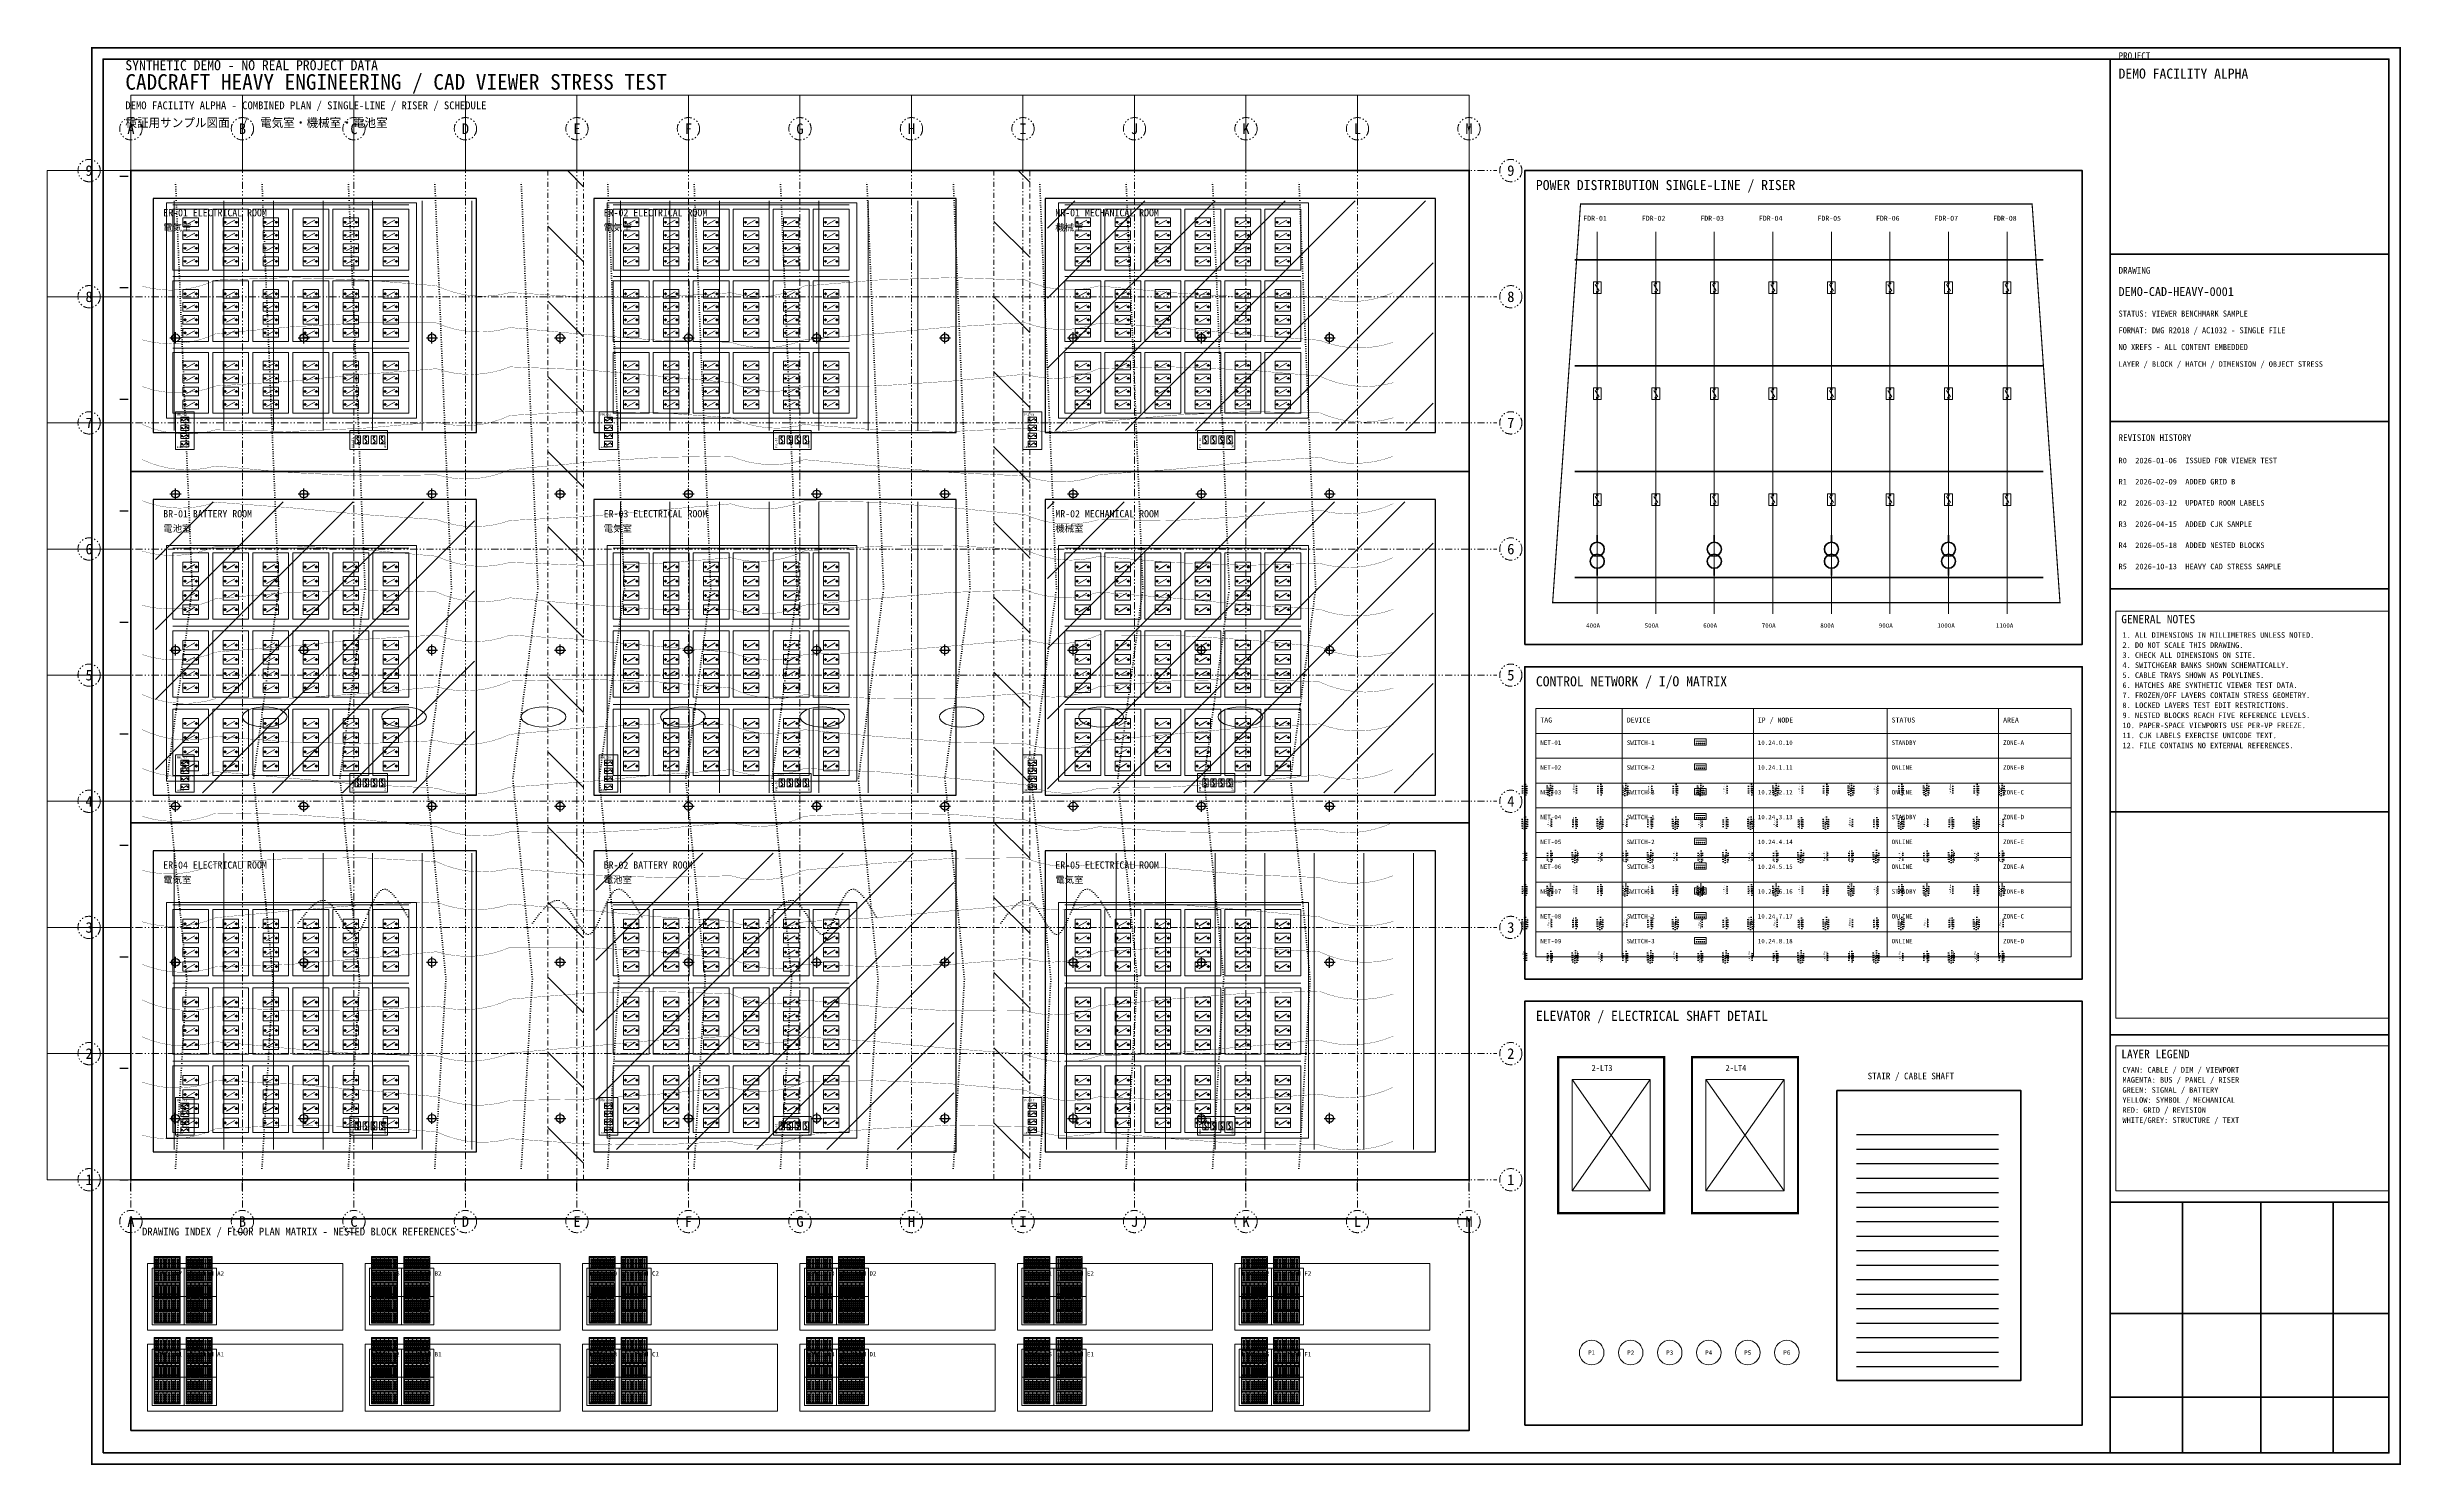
# Model space of a CAD drawing. Header units: millimetres. Extents: x -50 to 4172, y 28 to 2572.
import ezdxf
from ezdxf.enums import TextEntityAlignment as Align

# ---------------------------------------------------------------- set-up
doc = ezdxf.new("R2010")
doc.units = ezdxf.units.MM
doc.header["$LTSCALE"] = 20
for name, pattern in [('DEMO_CENTER', [1.45, 0.65, -0.2, 0.1, -0.2, 0.1, -0.2]), ('DEMO_DASH', [1, 0.45, -0.25, 0.1, -0.2]), ('DEMO_DOT', [0.2, 0, -0.2])]:
    doc.linetypes.add(name, pattern=pattern)
for name, color, linetype, lineweight in [('BORDER', 7, 'Continuous', 50), ('CABLE', 4, 'DEMO_DASH', 13), ('DIMS', 4, 'Continuous', 13), ('EQUIP', 9, 'Continuous', 18), ('GRID', 8, 'DEMO_CENTER', 18), ('HATCH_BATT', 3, 'Continuous', 9), ('HATCH_ELEC', 150, 'Continuous', 9), ('HATCH_MECH', 8, 'Continuous', 9), ('LOCKED_STRUCT', 8, 'Continuous', 25), ('NETWORK', 3, 'Continuous', 18), ('NOTES', 7, 'Continuous', 13), ('PANEL', 30, 'Continuous', 18), ('REVISION', 1, 'Continuous', 13), ('RISER', 30, 'Continuous', 18), ('ROOMS', 150, 'Continuous', 25), ('SCHEDULE', 7, 'Continuous', 13), ('SIGNAL', 3, 'DEMO_DOT', 13), ('SLD_BUS', 30, 'Continuous', 35), ('SLD_WIRE', 4, 'Continuous', 18), ('STRUCT', 8, 'Continuous', 25), ('SYMBOLS', 2, 'Continuous', 18), ('TEXT', 7, 'Continuous', 13), ('TEXT_CJK', 2, 'Continuous', 13), ('THUMBNAILS', 4, 'Continuous', 13), ('TITLE', 4, 'Continuous', 35), ('WALLS', 7, 'Continuous', 35)]:
    doc.layers.add(name, color=color, linetype=linetype, lineweight=lineweight)
for name, color, linetype in [('VP_FREEZE_01', 7, 'DEMO_DOT'), ('VP_FREEZE_02', 1, 'DEMO_DOT'), ('VP_FREEZE_03', 2, 'DEMO_DOT'), ('VP_FREEZE_04', 3, 'DEMO_DOT')]:
    doc.layers.add(name, color=color, linetype=linetype)
doc.styles.add('OpenSansCondensed-Light', font='OpenSansCondensed-Light.ttf')
doc.dimstyles.new('EZDXF', dxfattribs={"dimtxt": 0.25, "dimasz": 0.175, "dimexe": 0.375, "dimexo": 0.125, "dimgap": 0.1, "dimtad": 1, "dimlfac": 100, "dimzin": 12, "dimdsep": 46, "dimtxsty": 'OpenSansCondensed-Light', "dimblk": 'ARCHTICK', "dimcen": 2.5, "dimazin": 3, "dimtfac": 0.5, "dimtmove": 2, "dimatfit": 3, "dimfxl": 1, "dimarcsym": 0})

# ---------------------------------------------------------------- blocks, each defined once
blk = doc.blocks.new('TERM_MARK')
for p, q in [((-4, 0), (4, 0)), ((0, -4), (0, 4))]:
    blk.add_line(p, q)
blk.add_circle((0, 0), 3)
blk = doc.blocks.new('BREAKER_CELL')
blk.add_line((-8, -5), (8, 5))
blk.add_lwpolyline([(-15, -10), (15, -10), (15, 10), (-15, 10)], close=True)
at = {"xscale": 0.7, "yscale": 0.7}
for p in [(-11, 0), (11, 0)]:
    blk.add_blockref('TERM_MARK', p, dxfattribs=at)
blk = doc.blocks.new('PANEL_CUBICLE')
blk.add_lwpolyline([(0, 0), (70, 0), (70, 140), (0, 140)], close=True)
for p in [(35, 110), (35, 80), (35, 50), (35, 20)]:
    blk.add_blockref('BREAKER_CELL', p)
for tag, p, height in [('TAG', (5, 126), 8), ('RATING', (5, 5), 7)]:
    blk.add_attdef(tag, p, '', height=height)
blk = doc.blocks.new('EQUIPMENT_ROW')
blk.add_line((0, 150), (460, 150))
for p in [(0, 0), (78, 0), (156, 0), (234, 0), (312, 0), (390, 0)]:
    blk.add_blockref('PANEL_CUBICLE', p)
blk = doc.blocks.new('RACK_ASSEMBLY')
blk.add_lwpolyline([(-12, -12), (475, -12), (475, 485), (-12, 485)], close=True)
for p in [(0, 330), (0, 165), (0, 0)]:
    blk.add_blockref('EQUIPMENT_ROW', p)
blk = doc.blocks.new('*D12')
at = {"layer": 'DIMS', "color": 0}
for p, q in [((100, 2350.1), (100, 2485.4)), ((100, 2485), (300, 2485)), ((300, 2350.1), (300, 2485.4))]:
    blk.add_line(p, q, dxfattribs=at)
for points in [[(99.9, 2484.9), (100.1, 2485.1), (100.1, 2485.1)], [(99.9, 2484.9), (100.1, 2485.1), (99.9, 2484.9)], [(299.9, 2484.9), (300.1, 2485.1), (300.1, 2485.1)], [(299.9, 2484.9), (300.1, 2485.1), (299.9, 2484.9)]]:
    blk.add_solid(points, dxfattribs=at)
at = {"layer": 'DIMS', "color": 0, "insert": (200, 2485.2), "char_height": 0.25, "attachment_point": 5, "style": 'OpenSansCondensed-Light'}
blk.add_mtext('20000', dxfattribs=at)
blk = doc.blocks.new('_ARCHTICK')
at = {"color": 0, "linetype": 'ByBlock', "const_width": 0.15}
blk.add_lwpolyline([(-0.5, -0.5), (0.5, 0.5)], dxfattribs=at)
blk = doc.blocks.new('*D13')
at = {"layer": 'DIMS', "color": 0}
for p, q in [((300, 2350.1), (300, 2485.4)), ((300, 2485), (500, 2485)), ((500, 2350.1), (500, 2485.4))]:
    blk.add_line(p, q, dxfattribs=at)
for points in [[(299.9, 2484.9), (300.1, 2485.1), (300.1, 2485.1)], [(299.9, 2484.9), (300.1, 2485.1), (299.9, 2484.9)], [(499.9, 2484.9), (500.1, 2485.1), (500.1, 2485.1)], [(499.9, 2484.9), (500.1, 2485.1), (499.9, 2484.9)]]:
    blk.add_solid(points, dxfattribs=at)
at = {"layer": 'DIMS', "color": 0, "insert": (400, 2485.2), "char_height": 0.25, "attachment_point": 5, "style": 'OpenSansCondensed-Light'}
blk.add_mtext('20000', dxfattribs=at)
blk = doc.blocks.new('*D14')
at = {"layer": 'DIMS', "color": 0}
for p, q in [((500, 2350.1), (500, 2485.4)), ((500, 2485), (700, 2485)), ((700, 2350.1), (700, 2485.4))]:
    blk.add_line(p, q, dxfattribs=at)
for points in [[(499.9, 2484.9), (500.1, 2485.1), (500.1, 2485.1)], [(499.9, 2484.9), (500.1, 2485.1), (499.9, 2484.9)], [(699.9, 2484.9), (700.1, 2485.1), (700.1, 2485.1)], [(699.9, 2484.9), (700.1, 2485.1), (699.9, 2484.9)]]:
    blk.add_solid(points, dxfattribs=at)
at = {"layer": 'DIMS', "color": 0, "insert": (600, 2485.2), "char_height": 0.25, "attachment_point": 5, "style": 'OpenSansCondensed-Light'}
blk.add_mtext('20000', dxfattribs=at)
blk = doc.blocks.new('*D15')
at = {"layer": 'DIMS', "color": 0}
for p, q in [((700, 2350.1), (700, 2485.4)), ((700, 2485), (900, 2485)), ((900, 2350.1), (900, 2485.4))]:
    blk.add_line(p, q, dxfattribs=at)
for points in [[(699.9, 2484.9), (700.1, 2485.1), (700.1, 2485.1)], [(699.9, 2484.9), (700.1, 2485.1), (699.9, 2484.9)], [(899.9, 2484.9), (900.1, 2485.1), (900.1, 2485.1)], [(899.9, 2484.9), (900.1, 2485.1), (899.9, 2484.9)]]:
    blk.add_solid(points, dxfattribs=at)
at = {"layer": 'DIMS', "color": 0, "insert": (800, 2485.2), "char_height": 0.25, "attachment_point": 5, "style": 'OpenSansCondensed-Light'}
blk.add_mtext('20000', dxfattribs=at)
blk = doc.blocks.new('*D16')
at = {"layer": 'DIMS', "color": 0}
for p, q in [((900, 2350.1), (900, 2485.4)), ((900, 2485), (1100, 2485)), ((1100, 2350.1), (1100, 2485.4))]:
    blk.add_line(p, q, dxfattribs=at)
for points in [[(899.9, 2484.9), (900.1, 2485.1), (900.1, 2485.1)], [(899.9, 2484.9), (900.1, 2485.1), (899.9, 2484.9)], [(1099.9, 2484.9), (1100.1, 2485.1), (1100.1, 2485.1)], [(1099.9, 2484.9), (1100.1, 2485.1), (1099.9, 2484.9)]]:
    blk.add_solid(points, dxfattribs=at)
at = {"layer": 'DIMS', "color": 0, "insert": (1000, 2485.2), "char_height": 0.25, "attachment_point": 5, "style": 'OpenSansCondensed-Light'}
blk.add_mtext('20000', dxfattribs=at)
blk = doc.blocks.new('*D17')
at = {"layer": 'DIMS', "color": 0}
for p, q in [((1100, 2350.1), (1100, 2485.4)), ((1100, 2485), (1300, 2485)), ((1300, 2350.1), (1300, 2485.4))]:
    blk.add_line(p, q, dxfattribs=at)
for points in [[(1099.9, 2484.9), (1100.1, 2485.1), (1100.1, 2485.1)], [(1099.9, 2484.9), (1100.1, 2485.1), (1099.9, 2484.9)], [(1299.9, 2484.9), (1300.1, 2485.1), (1300.1, 2485.1)], [(1299.9, 2484.9), (1300.1, 2485.1), (1299.9, 2484.9)]]:
    blk.add_solid(points, dxfattribs=at)
at = {"layer": 'DIMS', "color": 0, "insert": (1200, 2485.2), "char_height": 0.25, "attachment_point": 5, "style": 'OpenSansCondensed-Light'}
blk.add_mtext('20000', dxfattribs=at)
blk = doc.blocks.new('*D18')
at = {"layer": 'DIMS', "color": 0}
for p, q in [((1300, 2350.1), (1300, 2485.4)), ((1300, 2485), (1500, 2485)), ((1500, 2350.1), (1500, 2485.4))]:
    blk.add_line(p, q, dxfattribs=at)
for points in [[(1299.9, 2484.9), (1300.1, 2485.1), (1300.1, 2485.1)], [(1299.9, 2484.9), (1300.1, 2485.1), (1299.9, 2484.9)], [(1499.9, 2484.9), (1500.1, 2485.1), (1500.1, 2485.1)], [(1499.9, 2484.9), (1500.1, 2485.1), (1499.9, 2484.9)]]:
    blk.add_solid(points, dxfattribs=at)
at = {"layer": 'DIMS', "color": 0, "insert": (1400, 2485.2), "char_height": 0.25, "attachment_point": 5, "style": 'OpenSansCondensed-Light'}
blk.add_mtext('20000', dxfattribs=at)
blk = doc.blocks.new('*D19')
at = {"layer": 'DIMS', "color": 0}
for p, q in [((1500, 2350.1), (1500, 2485.4)), ((1500, 2485), (1700, 2485)), ((1700, 2350.1), (1700, 2485.4))]:
    blk.add_line(p, q, dxfattribs=at)
for points in [[(1499.9, 2484.9), (1500.1, 2485.1), (1500.1, 2485.1)], [(1499.9, 2484.9), (1500.1, 2485.1), (1499.9, 2484.9)], [(1699.9, 2484.9), (1700.1, 2485.1), (1700.1, 2485.1)], [(1699.9, 2484.9), (1700.1, 2485.1), (1699.9, 2484.9)]]:
    blk.add_solid(points, dxfattribs=at)
at = {"layer": 'DIMS', "color": 0, "insert": (1600, 2485.2), "char_height": 0.25, "attachment_point": 5, "style": 'OpenSansCondensed-Light'}
blk.add_mtext('20000', dxfattribs=at)
blk = doc.blocks.new('*D20')
at = {"layer": 'DIMS', "color": 0}
for p, q in [((1700, 2350.1), (1700, 2485.4)), ((1700, 2485), (1900, 2485)), ((1900, 2350.1), (1900, 2485.4))]:
    blk.add_line(p, q, dxfattribs=at)
for points in [[(1699.9, 2484.9), (1700.1, 2485.1), (1700.1, 2485.1)], [(1699.9, 2484.9), (1700.1, 2485.1), (1699.9, 2484.9)], [(1899.9, 2484.9), (1900.1, 2485.1), (1900.1, 2485.1)], [(1899.9, 2484.9), (1900.1, 2485.1), (1899.9, 2484.9)]]:
    blk.add_solid(points, dxfattribs=at)
at = {"layer": 'DIMS', "color": 0, "insert": (1800, 2485.2), "char_height": 0.25, "attachment_point": 5, "style": 'OpenSansCondensed-Light'}
blk.add_mtext('20000', dxfattribs=at)
blk = doc.blocks.new('*D21')
at = {"layer": 'DIMS', "color": 0}
for p, q in [((1900, 2350.1), (1900, 2485.4)), ((1900, 2485), (2100, 2485)), ((2100, 2350.1), (2100, 2485.4))]:
    blk.add_line(p, q, dxfattribs=at)
for points in [[(1899.9, 2484.9), (1900.1, 2485.1), (1900.1, 2485.1)], [(1899.9, 2484.9), (1900.1, 2485.1), (1899.9, 2484.9)], [(2099.9, 2484.9), (2100.1, 2485.1), (2100.1, 2485.1)], [(2099.9, 2484.9), (2100.1, 2485.1), (2099.9, 2484.9)]]:
    blk.add_solid(points, dxfattribs=at)
at = {"layer": 'DIMS', "color": 0, "insert": (2000, 2485.2), "char_height": 0.25, "attachment_point": 5, "style": 'OpenSansCondensed-Light'}
blk.add_mtext('20000', dxfattribs=at)
blk = doc.blocks.new('*D22')
at = {"layer": 'DIMS', "color": 0}
for p, q in [((2100, 2350.1), (2100, 2485.4)), ((2100, 2485), (2300, 2485)), ((2300, 2350.1), (2300, 2485.4))]:
    blk.add_line(p, q, dxfattribs=at)
for points in [[(2099.9, 2484.9), (2100.1, 2485.1), (2100.1, 2485.1)], [(2099.9, 2484.9), (2100.1, 2485.1), (2099.9, 2484.9)], [(2299.9, 2484.9), (2300.1, 2485.1), (2300.1, 2485.1)], [(2299.9, 2484.9), (2300.1, 2485.1), (2299.9, 2484.9)]]:
    blk.add_solid(points, dxfattribs=at)
at = {"layer": 'DIMS', "color": 0, "insert": (2200, 2485.2), "char_height": 0.25, "attachment_point": 5, "style": 'OpenSansCondensed-Light'}
blk.add_mtext('20000', dxfattribs=at)
blk = doc.blocks.new('*D23')
at = {"layer": 'DIMS', "color": 0}
for p, q in [((2300, 2350.1), (2300, 2485.4)), ((2300, 2485), (2500, 2485)), ((2500, 2350.1), (2500, 2485.4))]:
    blk.add_line(p, q, dxfattribs=at)
for points in [[(2299.9, 2484.9), (2300.1, 2485.1), (2300.1, 2485.1)], [(2299.9, 2484.9), (2300.1, 2485.1), (2299.9, 2484.9)], [(2499.9, 2484.9), (2500.1, 2485.1), (2500.1, 2485.1)], [(2499.9, 2484.9), (2500.1, 2485.1), (2499.9, 2484.9)]]:
    blk.add_solid(points, dxfattribs=at)
at = {"layer": 'DIMS', "color": 0, "insert": (2400, 2485.2), "char_height": 0.25, "attachment_point": 5, "style": 'OpenSansCondensed-Light'}
blk.add_mtext('20000', dxfattribs=at)
blk = doc.blocks.new('*D24')
at = {"layer": 'DIMS', "color": 0}
for p, q in [((99.9, 766.2), (-50.4, 766.2)), ((-50, 540), (-50, 766.2)), ((99.9, 540), (-50.4, 540))]:
    blk.add_line(p, q, dxfattribs=at)
for points in [[(-50.1, 766.3), (-49.9, 766.2), (-49.9, 766.2)], [(-50.1, 766.3), (-49.9, 766.2), (-50.1, 766.3)], [(-50.1, 540.1), (-49.9, 539.9), (-49.9, 539.9)], [(-50.1, 540.1), (-49.9, 539.9), (-50.1, 540.1)]]:
    blk.add_solid(points, dxfattribs=at)
at = {"layer": 'DIMS', "color": 0, "insert": (-50.2, 653.1), "char_height": 0.25, "attachment_point": 5, "rotation": 90, "style": 'OpenSansCondensed-Light'}
blk.add_mtext('22625', dxfattribs=at)
blk = doc.blocks.new('*D25')
at = {"layer": 'DIMS', "color": 0}
for p, q in [((99.9, 992.5), (-50.4, 992.5)), ((-50, 766.2), (-50, 992.5)), ((99.9, 766.2), (-50.4, 766.2))]:
    blk.add_line(p, q, dxfattribs=at)
for points in [[(-50.1, 992.6), (-49.9, 992.4), (-49.9, 992.4)], [(-50.1, 992.6), (-49.9, 992.4), (-50.1, 992.6)], [(-50.1, 766.3), (-49.9, 766.2), (-49.9, 766.2)], [(-50.1, 766.3), (-49.9, 766.2), (-50.1, 766.3)]]:
    blk.add_solid(points, dxfattribs=at)
at = {"layer": 'DIMS', "color": 0, "insert": (-50.2, 879.4), "char_height": 0.25, "attachment_point": 5, "rotation": 90, "style": 'OpenSansCondensed-Light'}
blk.add_mtext('22625', dxfattribs=at)
blk = doc.blocks.new('*D26')
at = {"layer": 'DIMS', "color": 0}
for p, q in [((99.9, 1218.8), (-50.4, 1218.8)), ((-50, 992.5), (-50, 1218.8)), ((99.9, 992.5), (-50.4, 992.5))]:
    blk.add_line(p, q, dxfattribs=at)
for points in [[(-50.1, 1218.8), (-49.9, 1218.7), (-49.9, 1218.7)], [(-50.1, 1218.8), (-49.9, 1218.7), (-50.1, 1218.8)], [(-50.1, 992.6), (-49.9, 992.4), (-49.9, 992.4)], [(-50.1, 992.6), (-49.9, 992.4), (-50.1, 992.6)]]:
    blk.add_solid(points, dxfattribs=at)
at = {"layer": 'DIMS', "color": 0, "insert": (-50.2, 1105.6), "char_height": 0.25, "attachment_point": 5, "rotation": 90, "style": 'OpenSansCondensed-Light'}
blk.add_mtext('22625', dxfattribs=at)
blk = doc.blocks.new('*D27')
at = {"layer": 'DIMS', "color": 0}
for p, q in [((99.9, 1445), (-50.4, 1445)), ((-50, 1218.8), (-50, 1445)), ((99.9, 1218.8), (-50.4, 1218.8))]:
    blk.add_line(p, q, dxfattribs=at)
for points in [[(-50.1, 1445.1), (-49.9, 1444.9), (-49.9, 1444.9)], [(-50.1, 1445.1), (-49.9, 1444.9), (-50.1, 1445.1)], [(-50.1, 1218.8), (-49.9, 1218.7), (-49.9, 1218.7)], [(-50.1, 1218.8), (-49.9, 1218.7), (-50.1, 1218.8)]]:
    blk.add_solid(points, dxfattribs=at)
at = {"layer": 'DIMS', "color": 0, "insert": (-50.2, 1331.9), "char_height": 0.25, "attachment_point": 5, "rotation": 90, "style": 'OpenSansCondensed-Light'}
blk.add_mtext('22625', dxfattribs=at)
blk = doc.blocks.new('*D28')
at = {"layer": 'DIMS', "color": 0}
for p, q in [((99.9, 1671.2), (-50.4, 1671.2)), ((-50, 1445), (-50, 1671.2)), ((99.9, 1445), (-50.4, 1445))]:
    blk.add_line(p, q, dxfattribs=at)
for points in [[(-50.1, 1671.3), (-49.9, 1671.2), (-49.9, 1671.2)], [(-50.1, 1671.3), (-49.9, 1671.2), (-50.1, 1671.3)], [(-50.1, 1445.1), (-49.9, 1444.9), (-49.9, 1444.9)], [(-50.1, 1445.1), (-49.9, 1444.9), (-50.1, 1445.1)]]:
    blk.add_solid(points, dxfattribs=at)
at = {"layer": 'DIMS', "color": 0, "insert": (-50.2, 1558.1), "char_height": 0.25, "attachment_point": 5, "rotation": 90, "style": 'OpenSansCondensed-Light'}
blk.add_mtext('22625', dxfattribs=at)
blk = doc.blocks.new('*D29')
at = {"layer": 'DIMS', "color": 0}
for p, q in [((99.9, 1897.5), (-50.4, 1897.5)), ((-50, 1671.2), (-50, 1897.5)), ((99.9, 1671.2), (-50.4, 1671.2))]:
    blk.add_line(p, q, dxfattribs=at)
for points in [[(-50.1, 1897.6), (-49.9, 1897.4), (-49.9, 1897.4)], [(-50.1, 1897.6), (-49.9, 1897.4), (-50.1, 1897.6)], [(-50.1, 1671.3), (-49.9, 1671.2), (-49.9, 1671.2)], [(-50.1, 1671.3), (-49.9, 1671.2), (-50.1, 1671.3)]]:
    blk.add_solid(points, dxfattribs=at)
at = {"layer": 'DIMS', "color": 0, "insert": (-50.2, 1784.4), "char_height": 0.25, "attachment_point": 5, "rotation": 90, "style": 'OpenSansCondensed-Light'}
blk.add_mtext('22625', dxfattribs=at)
blk = doc.blocks.new('*D30')
at = {"layer": 'DIMS', "color": 0}
for p, q in [((99.9, 2123.8), (-50.4, 2123.8)), ((-50, 1897.5), (-50, 2123.8)), ((99.9, 1897.5), (-50.4, 1897.5))]:
    blk.add_line(p, q, dxfattribs=at)
for points in [[(-50.1, 2123.8), (-49.9, 2123.7), (-49.9, 2123.7)], [(-50.1, 2123.8), (-49.9, 2123.7), (-50.1, 2123.8)], [(-50.1, 1897.6), (-49.9, 1897.4), (-49.9, 1897.4)], [(-50.1, 1897.6), (-49.9, 1897.4), (-50.1, 1897.6)]]:
    blk.add_solid(points, dxfattribs=at)
at = {"layer": 'DIMS', "color": 0, "insert": (-50.2, 2010.6), "char_height": 0.25, "attachment_point": 5, "rotation": 90, "style": 'OpenSansCondensed-Light'}
blk.add_mtext('22625', dxfattribs=at)
blk = doc.blocks.new('*D31')
at = {"layer": 'DIMS', "color": 0}
for p, q in [((99.9, 2350), (-50.4, 2350)), ((-50, 2123.8), (-50, 2350)), ((99.9, 2123.8), (-50.4, 2123.8))]:
    blk.add_line(p, q, dxfattribs=at)
for points in [[(-50.1, 2350.1), (-49.9, 2349.9), (-49.9, 2349.9)], [(-50.1, 2350.1), (-49.9, 2349.9), (-50.1, 2350.1)], [(-50.1, 2123.8), (-49.9, 2123.7), (-49.9, 2123.7)], [(-50.1, 2123.8), (-49.9, 2123.7), (-50.1, 2123.8)]]:
    blk.add_solid(points, dxfattribs=at)
at = {"layer": 'DIMS', "color": 0, "insert": (-50.2, 2236.9), "char_height": 0.25, "attachment_point": 5, "rotation": 90, "style": 'OpenSansCondensed-Light'}
blk.add_mtext('22625', dxfattribs=at)
blk = doc.blocks.new('XFMR_SYMBOL')
for p, q in [((-40, 0), (-26, 0)), ((26, 0), (40, 0))]:
    blk.add_line(p, q)
for centre in [(-12, 0), (12, 0)]:
    blk.add_circle(centre, 14)
blk = doc.blocks.new('NETWORK_NODE')
blk.add_line((-24, 5), (24, 5))
blk.add_lwpolyline([(-30, -16), (30, -16), (30, 16), (-30, 16)], close=True)
for centre in [(-20, -7), (-10, -7), (0, -7), (10, -7), (20, -7)]:
    blk.add_circle(centre, 2)
blk = doc.blocks.new('FLOOR_THUMB')
for p, q in [((180, 0), (180, 220)), ((0, 110), (360, 110))]:
    blk.add_line(p, q)
blk.add_lwpolyline([(0, 0), (360, 0), (360, 220), (0, 220)], close=True)
at = {"xscale": 0.3, "yscale": 0.3}
for p in [(15, 120), (195, 120), (15, 10), (195, 10)]:
    blk.add_blockref('RACK_ASSEMBLY', p, dxfattribs=at)

msp = doc.modelspace()

# ---------------------------------------------------------------- hatches: boundary and pattern name
at = {"layer": 'HATCH_BATT'}
h = msp.add_hatch(dxfattribs=at)
h.set_pattern_fill('ANSI31', color=256, scale=28)
h.paths.add_polyline_path([(144, 1234), (716, 1234), (716, 1756), (144, 1756)])
h = msp.add_hatch(dxfattribs=at)
h.set_pattern_fill('ANSI31', color=256, scale=28)
h.paths.add_polyline_path([(934, 594), (1576, 594), (1576, 1126), (934, 1126)])
at = {"layer": 'HATCH_ELEC'}
h = msp.add_hatch(dxfattribs=at)
h.set_pattern_fill('ANSI31', color=256, scale=30, angle=90)
h.paths.add_polyline_path([(848, 540), (912, 540), (912, 2350), (848, 2350)])
h = msp.add_hatch(dxfattribs=at)
h.set_pattern_fill('ANSI31', color=256, scale=30, angle=90)
h.paths.add_polyline_path([(1648, 540), (1712, 540), (1712, 2350), (1648, 2350)])
h = msp.add_hatch(dxfattribs=at)
h.set_pattern_fill('ANSI31', color=256, scale=28, angle=45)
h.paths.add_polyline_path([(144, 1884), (716, 1884), (716, 2296), (144, 2296)])
h = msp.add_hatch(dxfattribs=at)
h.set_pattern_fill('ANSI31', color=256, scale=28, angle=45)
h.paths.add_polyline_path([(934, 1884), (1576, 1884), (1576, 2296), (934, 2296)])
h = msp.add_hatch(dxfattribs=at)
h.set_pattern_fill('ANSI31', color=256, scale=28, angle=45)
h.paths.add_polyline_path([(934, 1234), (1576, 1234), (1576, 1756), (934, 1756)])
h = msp.add_hatch(dxfattribs=at)
h.set_pattern_fill('ANSI31', color=256, scale=28, angle=45)
h.paths.add_polyline_path([(144, 594), (716, 594), (716, 1126), (144, 1126)])
h = msp.add_hatch(dxfattribs=at)
h.set_pattern_fill('ANSI31', color=256, scale=28, angle=45)
h.paths.add_polyline_path([(1744, 594), (2436, 594), (2436, 1126), (1744, 1126)])
at = {"layer": 'HATCH_MECH'}
h = msp.add_hatch(dxfattribs=at)
h.set_pattern_fill('ANSI31', color=256, scale=28)
h.paths.add_polyline_path([(1744, 1884), (2436, 1884), (2436, 2296), (1744, 2296)])
h = msp.add_hatch(dxfattribs=at)
h.set_pattern_fill('ANSI31', color=256, scale=28)
h.paths.add_polyline_path([(1744, 1234), (2436, 1234), (2436, 1756), (1744, 1756)])

# ---------------------------------------------------------------- linework, layer by layer
at = {"layer": 'BORDER', "const_width": 3}
msp.add_lwpolyline([(30, 30), (4170, 30), (4170, 2570), (30, 2570)], close=True, dxfattribs=at)
at = {"layer": 'BORDER'}
for points in [[(50, 50), (4150, 50), (4150, 2550), (50, 2550)], [(2600, 1500), (3600, 1500), (3600, 2350), (2600, 2350)], [(2600, 900), (3600, 900), (3600, 1460), (2600, 1460)], [(2600, 100), (3600, 100), (3600, 860), (2600, 860)], [(100, 90), (2500, 90), (2500, 470), (100, 470)]]:
    msp.add_lwpolyline(points, close=True, dxfattribs=at)
at = {"layer": 'CABLE'}
for points in [[(848, 540), (912, 540), (912, 2350), (848, 2350)], [(1648, 540), (1712, 540), (1712, 2350), (1648, 2350)]]:
    msp.add_lwpolyline(points, close=True, dxfattribs=at)
at = {"layer": 'CABLE', "const_width": 0.5}
for points in [[(120, 2142.69779, 0.18), (252, 2153.52832), (384, 2157.99627), (516, 2154.00029), (648, 2143.41976, 0.18), (780, 2131.23086), (912, 2123.16622), (1044, 2123.01877), (1176, 2130.85786, 0.18), (1308, 2142.99664), (1440, 2153.72605), (1572, 2157.99989), (1704, 2153.80809, 0.18), (1836, 2143.12214), (1968, 2130.96779), (2100, 2123.06143), (2232, 2123.12155, 0.18), (2364, 2131.11986)], [(120, 2046.48223, 0.18), (252, 2057.31802), (384, 2069.41518), (516, 2077.08424), (648, 2076.71831, 0.18), (780, 2068.4895), (912, 2056.26794), (1044, 2045.80163), (1176, 2042.01303, 0.18), (1308, 2046.68399), (1440, 2057.61767), (1572, 2069.6718), (1704, 2077.17713, 0.18), (1836, 2076.60379), (1968, 2068.22143), (2100, 2055.9724), (2232, 2045.61761, 0.18), (2364, 2042.02709)], [(120, 1962.69485, 0.18), (252, 1963.57352), (384, 1972.17782), (516, 1984.46102), (648, 1994.64613, 0.18), (780, 1997.94294), (912, 1992.8009), (1044, 1981.6384), (1176, 1969.70534, 0.18), (1308, 1962.61401), (1440, 1963.69959), (1572, 1972.4515), (1704, 1984.75359, 0.18), (1836, 1994.81999), (1968, 1997.91632), (2100, 1992.58632), (2232, 1981.33678, 0.18), (2364, 1969.45853)], [(120, 1894.81774, 0.18), (252, 1884.93145), (384, 1882.13213), (516, 1887.73635), (648, 1899.10836, 0.18), (780, 1910.89972), (912, 1917.56477), (1044, 1915.96884), (1176, 1906.86251, 0.18), (1308, 1894.52864), (1440, 1884.76803), (1572, 1882.17126), (1704, 1887.95962, 0.18), (1836, 1899.41076), (1968, 1911.13903), (2100, 1917.62844), (2232, 1915.82692, 0.18), (2364, 1906.58175)], [(120, 1831.70518, 0.18), (252, 1820.14334), (384, 1808.51408), (516, 1802.28683), (648, 1804.39036, 0.18), (780, 1813.83535), (912, 1826.17967), (1044, 1835.61759), (1176, 1837.71032, 0.18), (1308, 1831.47361), (1440, 1819.84068), (1572, 1808.28268), (1704, 1802.23552, 0.18), (1836, 1804.54327), (1968, 1814.12057), (2100, 1826.46305), (2232, 1835.76586, 0.18), (2364, 1837.65374)], [(120, 1757.83093, 0.18), (252, 1755.22344), (384, 1745.45613), (516, 1733.12271), (648, 1724.02379, 0.18), (780, 1722.43873), (912, 1729.11301), (1044, 1740.90761), (1176, 1752.27535, 0.18), (1308, 1757.8698), (1440, 1755.0598), (1572, 1745.16695), (1704, 1732.844, 0.18), (1836, 1723.88663), (1968, 1722.50763), (2100, 1729.35556), (2232, 1741.20975, 0.18), (2364, 1752.49496)], [(120, 1667.56301, 0.18), (252, 1676.30719), (384, 1677.38184), (516, 1670.28154), (648, 1658.34568, 0.18), (780, 1647.18786), (912, 1642.0558), (1044, 1645.36317), (1176, 1655.55447, 0.18), (1308, 1667.83658), (1440, 1676.43301), (1572, 1677.30075), (1704, 1670.03167, 0.18), (1836, 1658.04454), (1968, 1646.97709), (2100, 1642.03452), (2232, 1645.5414, 0.18), (2364, 1655.84838)], [(120, 1570.34169, 0.18), (252, 1582.39818), (384, 1593.32677), (516, 1597.98757), (648, 1594.18854, 0.18), (780, 1583.71641), (912, 1571.4964), (1044, 1563.27577), (1176, 1562.9208, 0.18), (1308, 1570.59845), (1440, 1582.69779), (1572, 1593.52832), (1704, 1597.99627, 0.18), (1836, 1594.00029), (1968, 1583.41976), (2100, 1571.23086), (2232, 1563.16622, 0.18), (2364, 1563.01877)], [(120, 1482.00018, 0.18), (252, 1486.2843), (384, 1497.01912), (516, 1509.15591), (648, 1516.98652, 0.18), (780, 1516.82811), (912, 1508.75518), (1044, 1496.56455), (1176, 1485.98966, 0.18), (1308, 1482.00406), (1440, 1486.48223), (1572, 1497.31802), (1704, 1509.41518, 0.18), (1836, 1517.08424), (1968, 1516.71831), (2100, 1508.4895), (2232, 1496.26794, 0.18), (2364, 1485.80163)], [(120, 1410.20762, 0.18), (252, 1402.78057), (384, 1403.45209), (516, 1411.90635), (648, 1424.16718, 0.18), (780, 1434.46812), (912, 1437.96448), (1044, 1433.01186), (1176, 1421.93957, 0.18), (1308, 1409.95506), (1440, 1402.69485), (1572, 1403.57352), (1704, 1412.17782, 0.18), (1836, 1424.46102), (1968, 1434.64613), (2100, 1437.94294), (2232, 1432.8009, 0.18), (2364, 1421.6384)], [(120, 1347.41813, 0.18), (252, 1335.10831), (384, 1325.09912), (516, 1322.09805), (648, 1327.51655, 0.18), (780, 1338.80621), (912, 1350.65732), (1044, 1357.49614), (1176, 1356.10624, 0.18), (1308, 1347.14133), (1440, 1334.81774), (1572, 1324.93145), (1704, 1322.13213, 0.18), (1836, 1327.73635), (1968, 1339.10836), (2100, 1350.89972), (2232, 1357.56477, 0.18), (2364, 1355.96884)], [(120, 1277.80845, 0.18), (252, 1271.93345), (384, 1260.44596), (516, 1248.74873), (648, 1242.34315, 0.18), (780, 1244.24186), (912, 1253.55187), (1044, 1265.89454), (1176, 1275.46491, 0.18), (1308, 1277.7619), (1440, 1271.70518), (1572, 1260.14334), (1704, 1248.51408, 0.18), (1836, 1242.28683), (1968, 1244.39036), (2100, 1253.83535), (2232, 1266.17967, 0.18), (2364, 1275.61759)], [(120, 1191.82576, 0.18), (252, 1197.78703), (384, 1195.38278), (516, 1185.74377), (648, 1173.40338, 0.18), (780, 1164.16548), (912, 1162.3748), (1044, 1168.87353), (1176, 1180.60521, 0.18), (1308, 1192.05226), (1440, 1197.83093), (1572, 1195.22344), (1704, 1185.45613, 0.18), (1836, 1173.12271), (1968, 1164.02379), (2100, 1162.43873), (2232, 1169.11301, 0.18), (2364, 1180.90761)], [(120, 1094.97052, 0.18), (252, 1107.2873), (384, 1116.17675), (516, 1117.45802), (648, 1110.52851, 0.18), (780, 1098.64728), (912, 1087.40226), (1044, 1082.08215), (1176, 1085.18909, 0.18), (1308, 1095.26183), (1440, 1107.56301), (1572, 1116.30719), (1704, 1117.38184, 0.18), (1836, 1110.28154), (1968, 1098.34568), (2100, 1087.18786), (2232, 1082.0558, 0.18), (2364, 1085.36317)], [(120, 1002.73936, 0.18), (252, 1010.08766), (384, 1022.09789), (516, 1033.12144), (648, 1037.97378, 0.18), (780, 1034.37277), (912, 1024.01202), (1044, 1011.76435), (1176, 1003.39004, 0.18), (1308, 1002.82765), (1440, 1010.34169), (1572, 1022.39818), (1704, 1033.32677, 0.18), (1836, 1037.98757), (1968, 1034.18854), (2100, 1023.71641), (2232, 1011.4964, 0.18), (2364, 1003.27577)], [(120, 926.37756, 0.18), (252, 922.00138), (384, 926.09024), (516, 936.72107), (648, 948.89404, 0.18), (780, 956.884), (912, 956.93315), (1044, 949.01838), (1176, 936.86212, 0.18), (1308, 926.18166), (1440, 922.00018), (1572, 926.2843), (1704, 937.01912, 0.18), (1836, 949.15591), (1968, 956.98652), (2100, 956.82811), (2232, 948.75518, 0.18), (2364, 936.56455)], [(120, 862.54016, 0.18), (252, 850.46295), (384, 842.87116), (516, 843.33534), (648, 851.63716, 0.18), (780, 863.87216), (912, 874.28602), (1044, 877.98094), (1176, 873.21915, 0.18), (1308, 862.24018), (1440, 850.20762), (1572, 842.78057), (1704, 843.45209, 0.18), (1836, 851.90635), (1968, 864.16718), (2100, 874.46812), (2232, 877.96448, 0.18), (2364, 873.01186)], [(120, 796.36735, 0.18), (252, 787.69284), (384, 775.40026), (516, 765.27101), (648, 762.06904, 0.18), (780, 767.30027), (912, 778.50439), (1044, 790.41192), (1176, 797.42255, 0.18), (1308, 796.23909), (1440, 787.41813), (1572, 775.10831), (1704, 765.09912, 0.18), (1836, 762.09805), (1968, 767.51655), (2100, 778.80621), (2232, 790.65732, 0.18), (2364, 797.49614)], [(120, 715.14648, 0.18), (252, 717.84997), (384, 712.15834), (516, 700.74845), (648, 688.98656, 0.18), (780, 682.40446), (912, 684.09782), (1044, 693.27022), (1176, 705.60774, 0.18), (1308, 715.30786), (1440, 717.80845), (1572, 711.93345), (1704, 700.44596, 0.18), (1836, 688.74873), (1968, 682.34315), (2100, 684.24186), (2232, 693.55187, 0.18), (2364, 705.89454)], [(120, 620, 0.18), (252, 631.59592), (384, 637.7381), (516, 635.53777), (648, 626.02979, 0.18), (780, 613.6859), (912, 604.31164), (1044, 602.31585), (1176, 608.6372, 0.18), (1308, 620.30265), (1440, 631.82576), (1572, 637.78703), (1704, 635.38278, 0.18), (1836, 625.74377), (1968, 613.40338), (2100, 604.16548), (2232, 602.3748, 0.18), (2364, 608.87353)]]:
    msp.add_lwpolyline(points, format="xyb", dxfattribs=at)
at = {"layer": 'EQUIP'}
for p, q in [((2685, 520), (2825, 720)), ((2825, 520), (2685, 720)), ((2925, 520), (3065, 720)), ((3065, 520), (2925, 720))]:
    msp.add_line(p, q, dxfattribs=at)
for points in [[(2685, 520), (2825, 520), (2825, 720), (2685, 720)], [(2925, 520), (3065, 520), (3065, 720), (2925, 720)]]:
    msp.add_lwpolyline(points, close=True, dxfattribs=at)
at = {"layer": 'GRID'}
for p, q in [((100, 490), (100, 2400)), ((300, 490), (300, 2400)), ((500, 490), (500, 2400)), ((700, 490), (700, 2400)), ((900, 490), (900, 2400)), ((1100, 490), (1100, 2400)), ((1300, 490), (1300, 2400)), ((1500, 490), (1500, 2400)), ((1700, 490), (1700, 2400)), ((1900, 490), (1900, 2400)), ((2100, 490), (2100, 2400)), ((2300, 490), (2300, 2400)), ((2500, 490), (2500, 2400)), ((50, 2350), (2550, 2350)), ((50, 2123.75), (2550, 2123.75)), ((50, 1897.5), (2550, 1897.5)), ((50, 1671.25), (2550, 1671.25)), ((50, 1445), (2550, 1445)), ((50, 1218.75), (2550, 1218.75)), ((50, 992.5), (2550, 992.5)), ((50, 766.25), (2550, 766.25)), ((50, 540), (2550, 540))]:
    msp.add_line(p, q, dxfattribs=at)
for centre in [(100, 2425), (300, 2425), (500, 2425), (700, 2425), (900, 2425), (1100, 2425), (1300, 2425), (1500, 2425), (1700, 2425), (1900, 2425), (2100, 2425), (2300, 2425), (2500, 2425), (25, 2350), (2575, 2350), (25, 2123.75), (2575, 2123.75), (25, 1897.5), (2575, 1897.5), (25, 1671.25), (2575, 1671.25), (25, 1445), (2575, 1445), (25, 1218.75), (2575, 1218.75), (25, 992.5), (2575, 992.5), (25, 766.25), (2575, 766.25), (25, 540), (2575, 540), (100, 465), (300, 465), (500, 465), (700, 465), (900, 465), (1100, 465), (1300, 465), (1500, 465), (1700, 465), (1900, 465), (2100, 465), (2300, 465), (2500, 465)]:
    msp.add_circle(centre, 20, dxfattribs=at)
at = {"layer": 'LOCKED_STRUCT'}
for p, q in [((80, 2340), (95, 2340)), ((80, 2140), (95, 2140)), ((80, 1940), (95, 1940)), ((80, 1740), (95, 1740)), ((80, 1540), (95, 1540)), ((80, 1340), (95, 1340)), ((80, 1140), (95, 1140)), ((80, 940), (95, 940)), ((80, 740), (95, 740)), ((80, 540), (95, 540)), ((100, 520), (100, 535)), ((300, 520), (300, 535)), ((500, 520), (500, 535)), ((700, 520), (700, 535)), ((900, 520), (900, 535)), ((1100, 520), (1100, 535)), ((1300, 520), (1300, 535)), ((1500, 520), (1500, 535)), ((1700, 520), (1700, 535)), ((1900, 520), (1900, 535)), ((2100, 520), (2100, 535)), ((2300, 520), (2300, 535)), ((2500, 520), (2500, 535))]:
    msp.add_line(p, q, dxfattribs=at)
at = {"layer": 'NOTES'}
for points in [[(3660, 830), (4150, 830), (4150, 1560), (3660, 1560)], [(3660, 520), (4150, 520), (4150, 780), (3660, 780)]]:
    msp.add_lwpolyline(points, close=True, dxfattribs=at)
at = {"layer": 'RISER', "const_width": 2}
msp.add_lwpolyline([(2650, 1575), (2700, 2290), (3510, 2290), (3560, 1575), (2650, 1575)], dxfattribs=at)
at = {"layer": 'ROOMS'}
for points in [[(140, 1880), (720, 1880), (720, 2300), (140, 2300)], [(930, 1880), (1580, 1880), (1580, 2300), (930, 2300)], [(1740, 1880), (2440, 1880), (2440, 2300), (1740, 2300)], [(140, 1230), (720, 1230), (720, 1760), (140, 1760)], [(930, 1230), (1580, 1230), (1580, 1760), (930, 1760)], [(1740, 1230), (2440, 1230), (2440, 1760), (1740, 1760)], [(140, 590), (720, 590), (720, 1130), (140, 1130)], [(930, 590), (1580, 590), (1580, 1130), (930, 1130)], [(1740, 590), (2440, 590), (2440, 1130), (1740, 1130)]]:
    msp.add_lwpolyline(points, close=True, dxfattribs=at)
at = {"layer": 'SCHEDULE'}
for p, q in [((2620, 940), (2620, 1385)), ((2620, 1385), (3580, 1385)), ((2775, 940), (2775, 1385)), ((3010, 940), (3010, 1385)), ((3250, 940), (3250, 1385)), ((3450, 940), (3450, 1385)), ((3580, 940), (3580, 1385)), ((2620, 1340.5), (3580, 1340.5)), ((2620, 1296), (3580, 1296)), ((2620, 1251.5), (3580, 1251.5)), ((2620, 1207), (3580, 1207)), ((2620, 1162.5), (3580, 1162.5)), ((2620, 1118), (3580, 1118)), ((2620, 1073.5), (3580, 1073.5)), ((2620, 1029), (3580, 1029)), ((2620, 984.5), (3580, 984.5)), ((2620, 940), (3580, 940))]:
    msp.add_line(p, q, dxfattribs=at)
at = {"layer": 'SIGNAL'}
for points in [[(180, 560), (200, 900), (165, 1260), (210, 1600), (180, 2330)], [(335, 560), (355, 900), (320, 1260), (365, 1600), (335, 2330)], [(490, 560), (510, 900), (475, 1260), (520, 1600), (490, 2330)], [(645, 560), (665, 900), (630, 1260), (675, 1600), (645, 2330)], [(800, 560), (820, 900), (785, 1260), (830, 1600), (800, 2330)], [(955, 560), (975, 900), (940, 1260), (985, 1600), (955, 2330)], [(1110, 560), (1130, 900), (1095, 1260), (1140, 1600), (1110, 2330)], [(1265, 560), (1285, 900), (1250, 1260), (1295, 1600), (1265, 2330)], [(1420, 560), (1440, 900), (1405, 1260), (1450, 1600), (1420, 2330)], [(1575, 560), (1595, 900), (1560, 1260), (1605, 1600), (1575, 2330)], [(1730, 560), (1750, 900), (1715, 1260), (1760, 1600), (1730, 2330)], [(1885, 560), (1905, 900), (1870, 1260), (1915, 1600), (1885, 2330)], [(2040, 560), (2060, 900), (2025, 1260), (2070, 1600), (2040, 2330)], [(2195, 560), (2215, 900), (2180, 1260), (2225, 1600), (2195, 2330)]]:
    msp.add_lwpolyline(points, dxfattribs=at)
for points in [[(400, 1000), (450, 1040), (500, 980), (550, 1060), (600, 1005)], [(820, 1000), (870, 1040), (920, 980), (970, 1060), (1020, 1005)], [(1240, 1000), (1290, 1040), (1340, 980), (1390, 1060), (1440, 1005)], [(1660, 1000), (1710, 1040), (1760, 980), (1810, 1060), (1860, 1005)]]:
    msp.add_spline(points, degree=3, dxfattribs=at)
at = {"layer": 'SLD_BUS', "lineweight": 50}
for p, q in [((2690, 2190), (3530, 2190)), ((2690, 2000), (3530, 2000)), ((2690, 1810), (3530, 1810)), ((2690, 1620), (3530, 1620))]:
    msp.add_line(p, q, dxfattribs=at)
at = {"layer": 'SLD_WIRE'}
for p, q in [((2730, 2240), (2730, 1555)), ((2835, 2240), (2835, 1555)), ((2940, 2240), (2940, 1555)), ((3045, 2240), (3045, 1555)), ((3150, 2240), (3150, 1555)), ((3255, 2240), (3255, 1555)), ((3360, 2240), (3360, 1555)), ((3465, 2240), (3465, 1555))]:
    msp.add_line(p, q, dxfattribs=at)
at = {"layer": 'STRUCT'}
for p, q in [((170, 2050), (190, 2050)), ((180, 2040), (180, 2060)), ((400, 2050), (420, 2050)), ((410, 2040), (410, 2060)), ((630, 2050), (650, 2050)), ((640, 2040), (640, 2060)), ((860, 2050), (880, 2050)), ((870, 2040), (870, 2060)), ((1090, 2050), (1110, 2050)), ((1100, 2040), (1100, 2060)), ((1320, 2050), (1340, 2050)), ((1330, 2040), (1330, 2060)), ((1550, 2050), (1570, 2050)), ((1560, 2040), (1560, 2060)), ((1780, 2050), (1800, 2050)), ((1790, 2040), (1790, 2060)), ((2010, 2050), (2030, 2050)), ((2020, 2040), (2020, 2060)), ((2240, 2050), (2260, 2050)), ((2250, 2040), (2250, 2060)), ((180, 1760), (180, 1780)), ((410, 1760), (410, 1780)), ((640, 1760), (640, 1780)), ((870, 1760), (870, 1780)), ((1100, 1760), (1100, 1780)), ((1330, 1760), (1330, 1780)), ((1560, 1760), (1560, 1780)), ((1790, 1760), (1790, 1780)), ((2020, 1760), (2020, 1780)), ((2250, 1760), (2250, 1780)), ((170, 1770), (190, 1770)), ((400, 1770), (420, 1770)), ((630, 1770), (650, 1770)), ((860, 1770), (880, 1770)), ((1090, 1770), (1110, 1770)), ((1320, 1770), (1340, 1770)), ((1550, 1770), (1570, 1770)), ((1780, 1770), (1800, 1770)), ((2010, 1770), (2030, 1770)), ((2240, 1770), (2260, 1770)), ((170, 1490), (190, 1490)), ((180, 1480), (180, 1500)), ((400, 1490), (420, 1490)), ((410, 1480), (410, 1500)), ((630, 1490), (650, 1490)), ((640, 1480), (640, 1500)), ((860, 1490), (880, 1490)), ((870, 1480), (870, 1500)), ((1090, 1490), (1110, 1490)), ((1100, 1480), (1100, 1500)), ((1320, 1490), (1340, 1490)), ((1330, 1480), (1330, 1500)), ((1550, 1490), (1570, 1490)), ((1560, 1480), (1560, 1500)), ((1780, 1490), (1800, 1490)), ((1790, 1480), (1790, 1500)), ((2010, 1490), (2030, 1490)), ((2020, 1480), (2020, 1500)), ((2240, 1490), (2260, 1490)), ((2250, 1480), (2250, 1500)), ((170, 1210), (190, 1210)), ((180, 1200), (180, 1220)), ((400, 1210), (420, 1210)), ((410, 1200), (410, 1220)), ((630, 1210), (650, 1210)), ((640, 1200), (640, 1220)), ((860, 1210), (880, 1210)), ((870, 1200), (870, 1220)), ((1090, 1210), (1110, 1210)), ((1100, 1200), (1100, 1220)), ((1320, 1210), (1340, 1210)), ((1330, 1200), (1330, 1220)), ((1550, 1210), (1570, 1210)), ((1560, 1200), (1560, 1220)), ((1780, 1210), (1800, 1210)), ((1790, 1200), (1790, 1220)), ((2010, 1210), (2030, 1210)), ((2020, 1200), (2020, 1220)), ((2240, 1210), (2260, 1210)), ((2250, 1200), (2250, 1220)), ((170, 930), (190, 930)), ((180, 920), (180, 940)), ((400, 930), (420, 930)), ((410, 920), (410, 940)), ((630, 930), (650, 930)), ((640, 920), (640, 940)), ((860, 930), (880, 930)), ((870, 920), (870, 940)), ((1090, 930), (1110, 930)), ((1100, 920), (1100, 940)), ((1320, 930), (1340, 930)), ((1330, 920), (1330, 940)), ((1550, 930), (1570, 930)), ((1560, 920), (1560, 940)), ((1780, 930), (1800, 930)), ((1790, 920), (1790, 940)), ((2010, 930), (2030, 930)), ((2020, 920), (2020, 940)), ((2240, 930), (2260, 930)), ((2250, 920), (2250, 940)), ((170, 650), (190, 650)), ((180, 640), (180, 660)), ((400, 650), (420, 650)), ((410, 640), (410, 660)), ((630, 650), (650, 650)), ((640, 640), (640, 660)), ((860, 650), (880, 650)), ((870, 640), (870, 660)), ((1090, 650), (1110, 650)), ((1100, 640), (1100, 660)), ((1320, 650), (1340, 650)), ((1330, 640), (1330, 660)), ((1550, 650), (1570, 650)), ((1560, 640), (1560, 660)), ((1780, 650), (1800, 650)), ((1790, 640), (1790, 660)), ((2010, 650), (2030, 650)), ((2020, 640), (2020, 660)), ((2240, 650), (2260, 650)), ((2250, 640), (2250, 660)), ((3195, 621), (3450, 621)), ((3195, 595), (3450, 595)), ((3195, 569), (3450, 569)), ((3195, 543), (3450, 543)), ((3195, 517), (3450, 517)), ((3195, 491), (3450, 491)), ((3195, 465), (3450, 465)), ((3195, 439), (3450, 439)), ((3195, 413), (3450, 413)), ((3195, 387), (3450, 387)), ((3195, 361), (3450, 361)), ((3195, 335), (3450, 335)), ((3195, 309), (3450, 309)), ((3195, 283), (3450, 283)), ((3195, 257), (3450, 257)), ((3195, 231), (3450, 231)), ((3195, 205), (3450, 205))]:
    msp.add_line(p, q, dxfattribs=at)
for centre in [(180, 2050), (410, 2050), (640, 2050), (870, 2050), (1100, 2050), (1330, 2050), (1560, 2050), (1790, 2050), (2020, 2050), (2250, 2050), (180, 1770), (410, 1770), (640, 1770), (870, 1770), (1100, 1770), (1330, 1770), (1560, 1770), (1790, 1770), (2020, 1770), (2250, 1770), (180, 1490), (410, 1490), (640, 1490), (870, 1490), (1100, 1490), (1330, 1490), (1560, 1490), (1790, 1490), (2020, 1490), (2250, 1490), (180, 1210), (410, 1210), (640, 1210), (870, 1210), (1100, 1210), (1330, 1210), (1560, 1210), (1790, 1210), (2020, 1210), (2250, 1210), (180, 930), (410, 930), (640, 930), (870, 930), (1100, 930), (1330, 930), (1560, 930), (1790, 930), (2020, 930), (2250, 930), (180, 650), (410, 650), (640, 650), (870, 650), (1100, 650), (1330, 650), (1560, 650), (1790, 650), (2020, 650), (2250, 650)]:
    msp.add_circle(centre, 7, dxfattribs=at)
at = {"layer": 'SYMBOLS'}
for centre in [(2720, 230), (2790, 230), (2860, 230), (2930, 230), (3000, 230), (3070, 230)]:
    msp.add_circle(centre, 22, dxfattribs=at)
for centre in [(340, 1370), (590, 1370), (840, 1370), (1090, 1370), (1340, 1370), (1590, 1370), (1840, 1370), (2090, 1370)]:
    msp.add_ellipse(centre, major_axis=(40, 0), ratio=0.45, dxfattribs=at)
at = {"layer": 'THUMBNAILS'}
for points in [[(130, 270), (480, 270), (480, 390), (130, 390)], [(520, 270), (870, 270), (870, 390), (520, 390)], [(910, 270), (1260, 270), (1260, 390), (910, 390)], [(1300, 270), (1650, 270), (1650, 390), (1300, 390)], [(1690, 270), (2040, 270), (2040, 390), (1690, 390)], [(2080, 270), (2430, 270), (2430, 390), (2080, 390)], [(130, 125), (480, 125), (480, 245), (130, 245)], [(520, 125), (870, 125), (870, 245), (520, 245)], [(910, 125), (1260, 125), (1260, 245), (910, 245)], [(1300, 125), (1650, 125), (1650, 245), (1300, 245)], [(1690, 125), (2040, 125), (2040, 245), (1690, 245)], [(2080, 125), (2430, 125), (2430, 245), (2080, 245)]]:
    msp.add_lwpolyline(points, close=True, dxfattribs=at)
at = {"layer": 'TITLE'}
for p, q in [((3650, 50), (3650, 2550)), ((3650, 2200), (4150, 2200)), ((3650, 1900), (4150, 1900)), ((3650, 1600), (4150, 1600)), ((3650, 1200), (4150, 1200)), ((3650, 800), (4150, 800)), ((3650, 500), (4150, 500)), ((3780, 50), (3780, 500)), ((3920, 50), (3920, 500)), ((4050, 50), (4050, 500)), ((3650, 300), (4150, 300)), ((3650, 150), (4150, 150))]:
    msp.add_line(p, q, dxfattribs=at)
at = {"layer": 'VP_FREEZE_01'}
for centre, radius in [((2600, 1234), 4), ((2645, 1234), 5), ((2690, 1234), 3), ((2735, 1234), 4), ((2780, 1234), 5), ((2825, 1234), 3), ((2870, 1234), 4), ((2915, 1234), 5), ((2960, 1234), 3), ((3005, 1234), 4), ((3050, 1234), 5), ((3095, 1234), 3), ((3140, 1234), 4), ((3185, 1234), 5), ((3230, 1234), 3), ((3275, 1234), 4), ((3320, 1234), 5), ((3365, 1234), 3), ((3410, 1234), 4), ((3455, 1234), 5), ((2600, 1174), 5), ((2645, 1174), 3), ((2690, 1174), 4), ((2735, 1174), 5), ((2780, 1174), 3), ((2825, 1174), 4), ((2870, 1174), 5), ((2915, 1174), 3), ((2960, 1174), 4), ((3005, 1174), 5), ((3050, 1174), 3), ((3095, 1174), 4), ((3140, 1174), 5), ((3185, 1174), 3), ((3230, 1174), 4), ((3275, 1174), 5), ((3320, 1174), 3), ((3365, 1174), 4), ((3410, 1174), 5), ((3455, 1174), 3), ((2600, 1114), 3), ((2645, 1114), 4), ((2690, 1114), 5), ((2735, 1114), 3), ((2780, 1114), 4), ((2825, 1114), 5), ((2870, 1114), 3), ((2915, 1114), 4), ((2960, 1114), 5), ((3005, 1114), 3), ((3050, 1114), 4), ((3095, 1114), 5), ((3140, 1114), 3), ((3185, 1114), 4), ((3230, 1114), 5), ((3275, 1114), 3), ((3320, 1114), 4), ((3365, 1114), 5), ((3410, 1114), 3), ((3455, 1114), 4), ((2600, 1054), 4), ((2645, 1054), 5), ((2690, 1054), 3), ((2735, 1054), 4), ((2780, 1054), 5), ((2825, 1054), 3), ((2870, 1054), 4), ((2915, 1054), 5), ((2960, 1054), 3), ((3005, 1054), 4), ((3050, 1054), 5), ((3095, 1054), 3), ((3140, 1054), 4), ((3185, 1054), 5), ((3230, 1054), 3), ((3275, 1054), 4), ((3320, 1054), 5), ((3365, 1054), 3), ((3410, 1054), 4), ((3455, 1054), 5), ((2600, 994), 5), ((2645, 994), 3), ((2690, 994), 4), ((2735, 994), 5), ((2780, 994), 3), ((2825, 994), 4), ((2870, 994), 5), ((2915, 994), 3), ((2960, 994), 4), ((3005, 994), 5), ((3050, 994), 3), ((3095, 994), 4), ((3140, 994), 5), ((3185, 994), 3), ((3230, 994), 4), ((3275, 994), 5), ((3320, 994), 3), ((3365, 994), 4), ((3410, 994), 5), ((3455, 994), 3), ((2600, 934), 3), ((2645, 934), 4), ((2690, 934), 5), ((2735, 934), 3), ((2780, 934), 4), ((2825, 934), 5), ((2870, 934), 3), ((2915, 934), 4), ((2960, 934), 5), ((3005, 934), 3), ((3050, 934), 4), ((3095, 934), 5), ((3140, 934), 3), ((3185, 934), 4), ((3230, 934), 5), ((3275, 934), 3), ((3320, 934), 4), ((3365, 934), 5), ((3410, 934), 3), ((3455, 934), 4)]:
    msp.add_circle(centre, radius, dxfattribs=at)
at = {"layer": 'VP_FREEZE_02'}
for centre, radius in [((2600, 1238), 4), ((2645, 1238), 5), ((2690, 1238), 3), ((2735, 1238), 4), ((2780, 1238), 5), ((2825, 1238), 3), ((2870, 1238), 4), ((2915, 1238), 5), ((2960, 1238), 3), ((3005, 1238), 4), ((3050, 1238), 5), ((3095, 1238), 3), ((3140, 1238), 4), ((3185, 1238), 5), ((3230, 1238), 3), ((3275, 1238), 4), ((3320, 1238), 5), ((3365, 1238), 3), ((3410, 1238), 4), ((3455, 1238), 5), ((2600, 1178), 5), ((2735, 1178), 5), ((2870, 1178), 5), ((3005, 1178), 5), ((3140, 1178), 5), ((3275, 1178), 5), ((3410, 1178), 5), ((2645, 1178), 3), ((2690, 1178), 4), ((2780, 1178), 3), ((2825, 1178), 4), ((2915, 1178), 3), ((2960, 1178), 4), ((3050, 1178), 3), ((3095, 1178), 4), ((3185, 1178), 3), ((3230, 1178), 4), ((3320, 1178), 3), ((3365, 1178), 4), ((3455, 1178), 3), ((2600, 1118), 3), ((2645, 1118), 4), ((2690, 1118), 5), ((2735, 1118), 3), ((2780, 1118), 4), ((2825, 1118), 5), ((2870, 1118), 3), ((2915, 1118), 4), ((2960, 1118), 5), ((3005, 1118), 3), ((3050, 1118), 4), ((3095, 1118), 5), ((3140, 1118), 3), ((3185, 1118), 4), ((3230, 1118), 5), ((3275, 1118), 3), ((3320, 1118), 4), ((3365, 1118), 5), ((3410, 1118), 3), ((3455, 1118), 4), ((2600, 1058), 4), ((2645, 1058), 5), ((2690, 1058), 3), ((2735, 1058), 4), ((2780, 1058), 5), ((2825, 1058), 3), ((2870, 1058), 4), ((2915, 1058), 5), ((2960, 1058), 3), ((3005, 1058), 4), ((3050, 1058), 5), ((3095, 1058), 3), ((3140, 1058), 4), ((3185, 1058), 5), ((3230, 1058), 3), ((3275, 1058), 4), ((3320, 1058), 5), ((3365, 1058), 3), ((3410, 1058), 4), ((3455, 1058), 5), ((2600, 998), 5), ((2645, 998), 3), ((2690, 998), 4), ((2735, 998), 5), ((2780, 998), 3), ((2825, 998), 4), ((2870, 998), 5), ((2915, 998), 3), ((2960, 998), 4), ((3005, 998), 5), ((3050, 998), 3), ((3095, 998), 4), ((3140, 998), 5), ((3185, 998), 3), ((3230, 998), 4), ((3275, 998), 5), ((3320, 998), 3), ((3365, 998), 4), ((3410, 998), 5), ((3455, 998), 3), ((2600, 938), 3), ((2645, 938), 4), ((2690, 938), 5), ((2735, 938), 3), ((2780, 938), 4), ((2825, 938), 5), ((2870, 938), 3), ((2915, 938), 4), ((2960, 938), 5), ((3005, 938), 3), ((3050, 938), 4), ((3095, 938), 5), ((3140, 938), 3), ((3185, 938), 4), ((3230, 938), 5), ((3275, 938), 3), ((3320, 938), 4), ((3365, 938), 5), ((3410, 938), 3), ((3455, 938), 4)]:
    msp.add_circle(centre, radius, dxfattribs=at)
at = {"layer": 'VP_FREEZE_03'}
for centre, radius in [((2600, 1242), 4), ((2645, 1242), 5), ((2690, 1242), 3), ((2735, 1242), 4), ((2780, 1242), 5), ((2825, 1242), 3), ((2870, 1242), 4), ((2915, 1242), 5), ((2960, 1242), 3), ((3005, 1242), 4), ((3050, 1242), 5), ((3095, 1242), 3), ((3140, 1242), 4), ((3185, 1242), 5), ((3230, 1242), 3), ((3275, 1242), 4), ((3320, 1242), 5), ((3365, 1242), 3), ((3410, 1242), 4), ((3455, 1242), 5), ((2600, 1182), 5), ((2645, 1182), 3), ((2690, 1182), 4), ((2735, 1182), 5), ((2780, 1182), 3), ((2825, 1182), 4), ((2870, 1182), 5), ((2915, 1182), 3), ((2960, 1182), 4), ((3005, 1182), 5), ((3050, 1182), 3), ((3095, 1182), 4), ((3140, 1182), 5), ((3185, 1182), 3), ((3230, 1182), 4), ((3275, 1182), 5), ((3320, 1182), 3), ((3365, 1182), 4), ((3410, 1182), 5), ((3455, 1182), 3), ((2600, 1122), 3), ((2645, 1122), 4), ((2690, 1122), 5), ((2735, 1122), 3), ((2780, 1122), 4), ((2825, 1122), 5), ((2870, 1122), 3), ((2915, 1122), 4), ((2960, 1122), 5), ((3005, 1122), 3), ((3050, 1122), 4), ((3095, 1122), 5), ((3140, 1122), 3), ((3185, 1122), 4), ((3230, 1122), 5), ((3275, 1122), 3), ((3320, 1122), 4), ((3365, 1122), 5), ((3410, 1122), 3), ((3455, 1122), 4), ((2600, 1062), 4), ((2645, 1062), 5), ((2690, 1062), 3), ((2735, 1062), 4), ((2780, 1062), 5), ((2825, 1062), 3), ((2870, 1062), 4), ((2915, 1062), 5), ((2960, 1062), 3), ((3005, 1062), 4), ((3050, 1062), 5), ((3095, 1062), 3), ((3140, 1062), 4), ((3185, 1062), 5), ((3230, 1062), 3), ((3275, 1062), 4), ((3320, 1062), 5), ((3365, 1062), 3), ((3410, 1062), 4), ((3455, 1062), 5), ((2600, 1002), 5), ((2645, 1002), 3), ((2690, 1002), 4), ((2735, 1002), 5), ((2780, 1002), 3), ((2825, 1002), 4), ((2870, 1002), 5), ((2915, 1002), 3), ((2960, 1002), 4), ((3005, 1002), 5), ((3050, 1002), 3), ((3095, 1002), 4), ((3140, 1002), 5), ((3185, 1002), 3), ((3230, 1002), 4), ((3275, 1002), 5), ((3320, 1002), 3), ((3365, 1002), 4), ((3410, 1002), 5), ((3455, 1002), 3), ((2600, 942), 3), ((2645, 942), 4), ((2690, 942), 5), ((2735, 942), 3), ((2780, 942), 4), ((2825, 942), 5), ((2870, 942), 3), ((2915, 942), 4), ((2960, 942), 5), ((3005, 942), 3), ((3050, 942), 4), ((3095, 942), 5), ((3140, 942), 3), ((3185, 942), 4), ((3230, 942), 5), ((3275, 942), 3), ((3320, 942), 4), ((3365, 942), 5), ((3410, 942), 3), ((3455, 942), 4)]:
    msp.add_circle(centre, radius, dxfattribs=at)
at = {"layer": 'VP_FREEZE_04'}
for centre, radius in [((2600, 1246), 4), ((2645, 1246), 5), ((2690, 1246), 3), ((2735, 1246), 4), ((2780, 1246), 5), ((2825, 1246), 3), ((2870, 1246), 4), ((2915, 1246), 5), ((2960, 1246), 3), ((3005, 1246), 4), ((3050, 1246), 5), ((3095, 1246), 3), ((3140, 1246), 4), ((3185, 1246), 5), ((3230, 1246), 3), ((3275, 1246), 4), ((3320, 1246), 5), ((3365, 1246), 3), ((3410, 1246), 4), ((3455, 1246), 5), ((2600, 1186), 5), ((2645, 1186), 3), ((2690, 1186), 4), ((2735, 1186), 5), ((2780, 1186), 3), ((2825, 1186), 4), ((2870, 1186), 5), ((2915, 1186), 3), ((2960, 1186), 4), ((3005, 1186), 5), ((3050, 1186), 3), ((3095, 1186), 4), ((3140, 1186), 5), ((3185, 1186), 3), ((3230, 1186), 4), ((3275, 1186), 5), ((3320, 1186), 3), ((3365, 1186), 4), ((3410, 1186), 5), ((3455, 1186), 3), ((2600, 1126), 3), ((2645, 1126), 4), ((2690, 1126), 5), ((2735, 1126), 3), ((2780, 1126), 4), ((2825, 1126), 5), ((2870, 1126), 3), ((2915, 1126), 4), ((2960, 1126), 5), ((3005, 1126), 3), ((3050, 1126), 4), ((3095, 1126), 5), ((3140, 1126), 3), ((3185, 1126), 4), ((3230, 1126), 5), ((3275, 1126), 3), ((3320, 1126), 4), ((3365, 1126), 5), ((3410, 1126), 3), ((3455, 1126), 4), ((2600, 1066), 4), ((2645, 1066), 5), ((2690, 1066), 3), ((2735, 1066), 4), ((2780, 1066), 5), ((2825, 1066), 3), ((2870, 1066), 4), ((2915, 1066), 5), ((2960, 1066), 3), ((3005, 1066), 4), ((3050, 1066), 5), ((3095, 1066), 3), ((3140, 1066), 4), ((3185, 1066), 5), ((3230, 1066), 3), ((3275, 1066), 4), ((3320, 1066), 5), ((3365, 1066), 3), ((3410, 1066), 4), ((3455, 1066), 5), ((2600, 1006), 5), ((2645, 1006), 3), ((2690, 1006), 4), ((2735, 1006), 5), ((2780, 1006), 3), ((2825, 1006), 4), ((2870, 1006), 5), ((2915, 1006), 3), ((2960, 1006), 4), ((3005, 1006), 5), ((3050, 1006), 3), ((3095, 1006), 4), ((3140, 1006), 5), ((3185, 1006), 3), ((3230, 1006), 4), ((3275, 1006), 5), ((3320, 1006), 3), ((3365, 1006), 4), ((3410, 1006), 5), ((3455, 1006), 3), ((2600, 946), 3), ((2645, 946), 4), ((2690, 946), 5), ((2735, 946), 3), ((2780, 946), 4), ((2825, 946), 5), ((2870, 946), 3), ((2915, 946), 4), ((2960, 946), 5), ((3005, 946), 3), ((3050, 946), 4), ((3095, 946), 5), ((3140, 946), 3), ((3185, 946), 4), ((3230, 946), 5), ((3275, 946), 3), ((3320, 946), 4), ((3365, 946), 5), ((3410, 946), 3), ((3455, 946), 4)]:
    msp.add_circle(centre, radius, dxfattribs=at)
at = {"layer": 'WALLS', "lineweight": 50}
for p, q in [((100, 1810), (2500, 1810)), ((100, 1180), (2500, 1180))]:
    msp.add_line(p, q, dxfattribs=at)
at = {"layer": 'WALLS'}
for points, const_width in [([(100, 540), (2500, 540), (2500, 2350), (100, 2350)], 3), ([(2660, 480), (2850, 480), (2850, 760), (2660, 760)], 4), ([(2900, 480), (3090, 480), (3090, 760), (2900, 760)], 4)]:
    msp.add_lwpolyline(points, close=True, dxfattribs=dict(at, const_width=const_width))
msp.add_lwpolyline([(3160, 180), (3490, 180), (3490, 700), (3160, 700)], close=True, dxfattribs=at)

# ---------------------------------------------------------------- block references
at = {"layer": 'EQUIP', "xscale": 0.92}
for p, yscale in [((175, 1915), 0.7777777777777778), ((965, 1915), 0.7777777777777778), ((1775, 1915), 0.7777777777777778), ((175, 1265), 0.85), ((965, 1265), 0.85), ((1775, 1265), 0.85), ((175, 625), 0.85), ((965, 625), 0.85), ((1775, 625), 0.85)]:
    msp.add_blockref('RACK_ASSEMBLY', p, dxfattribs=dict(at, yscale=yscale))
at = {"layer": 'NETWORK', "xscale": 0.35, "yscale": 0.35}
for p in [(2915, 1325), (2915, 1280.5), (2915, 1236), (2915, 1191.5), (2915, 1147), (2915, 1102.5), (2915, 1058), (2915, 1013.5), (2915, 969)]:
    msp.add_blockref('NETWORK_NODE', p, dxfattribs=at)
at = {"layer": 'PANEL'}
ref = msp.add_blockref('PANEL_CUBICLE', (180, 1850), dxfattribs=dict(at, xscale=0.48, yscale=0.48))
ref.add_attrib('TAG', 'PNL-01', (182.4, 1910.48), dxfattribs={"height": 3.84})
ref.add_attrib('RATING', '400A', (182.4, 1852.4), dxfattribs={"height": 3.36})
ref = msp.add_blockref('PANEL_CUBICLE', (940, 1850), dxfattribs=dict(at, xscale=0.48, yscale=0.48))
ref.add_attrib('TAG', 'PNL-03', (942.4, 1910.48), dxfattribs={"height": 3.84})
ref.add_attrib('RATING', '1200A', (942.4, 1852.4), dxfattribs={"height": 3.36})
ref = msp.add_blockref('PANEL_CUBICLE', (1700, 1850), dxfattribs=dict(at, xscale=0.48, yscale=0.48))
ref.add_attrib('TAG', 'PNL-05', (1702.4, 1910.48), dxfattribs={"height": 3.84})
ref.add_attrib('RATING', '400A', (1702.4, 1852.4), dxfattribs={"height": 3.36})
ref = msp.add_blockref('PANEL_CUBICLE', (560, 1850), dxfattribs=dict(at, xscale=0.48, yscale=0.48, rotation=90))
ref.add_attrib('TAG', 'PNL-02', (499.52, 1852.4), dxfattribs={"height": 3.84, "rotation": 90})
ref.add_attrib('RATING', '800A', (557.6, 1852.4), dxfattribs={"height": 3.36, "rotation": 90})
ref = msp.add_blockref('PANEL_CUBICLE', (1320, 1850), dxfattribs=dict(at, xscale=0.48, yscale=0.48, rotation=90))
ref.add_attrib('TAG', 'PNL-04', (1259.52, 1852.4), dxfattribs={"height": 3.84, "rotation": 90})
ref.add_attrib('RATING', '1600A', (1317.6, 1852.4), dxfattribs={"height": 3.36, "rotation": 90})
ref = msp.add_blockref('PANEL_CUBICLE', (2080, 1850), dxfattribs=dict(at, xscale=0.48, yscale=0.48, rotation=90))
ref.add_attrib('TAG', 'PNL-06', (2019.52, 1852.4), dxfattribs={"height": 3.84, "rotation": 90})
ref.add_attrib('RATING', '800A', (2077.6, 1852.4), dxfattribs={"height": 3.36, "rotation": 90})
ref = msp.add_blockref('PANEL_CUBICLE', (180, 1235), dxfattribs=dict(at, xscale=0.48, yscale=0.48))
ref.add_attrib('TAG', 'PNL-07', (182.4, 1295.48), dxfattribs={"height": 3.84})
ref.add_attrib('RATING', '1200A', (182.4, 1237.4), dxfattribs={"height": 3.36})
ref = msp.add_blockref('PANEL_CUBICLE', (560, 1235), dxfattribs=dict(at, xscale=0.48, yscale=0.48, rotation=90))
ref.add_attrib('TAG', 'PNL-08', (499.52, 1237.4), dxfattribs={"height": 3.84, "rotation": 90})
ref.add_attrib('RATING', '1600A', (557.6, 1237.4), dxfattribs={"height": 3.36, "rotation": 90})
ref = msp.add_blockref('PANEL_CUBICLE', (940, 1235), dxfattribs=dict(at, xscale=0.48, yscale=0.48))
ref.add_attrib('TAG', 'PNL-09', (942.4, 1295.48), dxfattribs={"height": 3.84})
ref.add_attrib('RATING', '400A', (942.4, 1237.4), dxfattribs={"height": 3.36})
ref = msp.add_blockref('PANEL_CUBICLE', (1320, 1235), dxfattribs=dict(at, xscale=0.48, yscale=0.48, rotation=90))
ref.add_attrib('TAG', 'PNL-10', (1259.52, 1237.4), dxfattribs={"height": 3.84, "rotation": 90})
ref.add_attrib('RATING', '800A', (1317.6, 1237.4), dxfattribs={"height": 3.36, "rotation": 90})
ref = msp.add_blockref('PANEL_CUBICLE', (1700, 1235), dxfattribs=dict(at, xscale=0.48, yscale=0.48))
ref.add_attrib('TAG', 'PNL-11', (1702.4, 1295.48), dxfattribs={"height": 3.84})
ref.add_attrib('RATING', '1200A', (1702.4, 1237.4), dxfattribs={"height": 3.36})
ref = msp.add_blockref('PANEL_CUBICLE', (2080, 1235), dxfattribs=dict(at, xscale=0.48, yscale=0.48, rotation=90))
ref.add_attrib('TAG', 'PNL-12', (2019.52, 1237.4), dxfattribs={"height": 3.84, "rotation": 90})
ref.add_attrib('RATING', '1600A', (2077.6, 1237.4), dxfattribs={"height": 3.36, "rotation": 90})
ref = msp.add_blockref('PANEL_CUBICLE', (180, 620), dxfattribs=dict(at, xscale=0.48, yscale=0.48))
ref.add_attrib('TAG', 'PNL-13', (182.4, 680.48), dxfattribs={"height": 3.84})
ref.add_attrib('RATING', '400A', (182.4, 622.4), dxfattribs={"height": 3.36})
ref = msp.add_blockref('PANEL_CUBICLE', (940, 620), dxfattribs=dict(at, xscale=0.48, yscale=0.48))
ref.add_attrib('TAG', 'PNL-15', (942.4, 680.48), dxfattribs={"height": 3.84})
ref.add_attrib('RATING', '1200A', (942.4, 622.4), dxfattribs={"height": 3.36})
ref = msp.add_blockref('PANEL_CUBICLE', (1700, 620), dxfattribs=dict(at, xscale=0.48, yscale=0.48))
ref.add_attrib('TAG', 'PNL-17', (1702.4, 680.48), dxfattribs={"height": 3.84})
ref.add_attrib('RATING', '400A', (1702.4, 622.4), dxfattribs={"height": 3.36})
ref = msp.add_blockref('PANEL_CUBICLE', (560, 620), dxfattribs=dict(at, xscale=0.48, yscale=0.48, rotation=90))
ref.add_attrib('TAG', 'PNL-14', (499.52, 622.4), dxfattribs={"height": 3.84, "rotation": 90})
ref.add_attrib('RATING', '800A', (557.6, 622.4), dxfattribs={"height": 3.36, "rotation": 90})
ref = msp.add_blockref('PANEL_CUBICLE', (1320, 620), dxfattribs=dict(at, xscale=0.48, yscale=0.48, rotation=90))
ref.add_attrib('TAG', 'PNL-16', (1259.52, 622.4), dxfattribs={"height": 3.84, "rotation": 90})
ref.add_attrib('RATING', '1600A', (1317.6, 622.4), dxfattribs={"height": 3.36, "rotation": 90})
ref = msp.add_blockref('PANEL_CUBICLE', (2080, 620), dxfattribs=dict(at, xscale=0.48, yscale=0.48, rotation=90))
ref.add_attrib('TAG', 'PNL-18', (2019.52, 622.4), dxfattribs={"height": 3.84, "rotation": 90})
ref.add_attrib('RATING', '800A', (2077.6, 622.4), dxfattribs={"height": 3.36, "rotation": 90})
at = {"layer": 'SLD_BUS', "xscale": 0.9, "yscale": 0.9, "rotation": 90}
for p in [(2730, 1660), (2940, 1660), (3150, 1660), (3360, 1660)]:
    msp.add_blockref('XFMR_SYMBOL', p, dxfattribs=at)
at = {"layer": 'SYMBOLS', "xscale": 0.7, "yscale": 0.7, "rotation": 90}
for p in [(2730, 2140), (2835, 2140), (2940, 2140), (3045, 2140), (3150, 2140), (3255, 2140), (3360, 2140), (3465, 2140), (2730, 1950), (2835, 1950), (2940, 1950), (3045, 1950), (3150, 1950), (3255, 1950), (3360, 1950), (3465, 1950), (2730, 1760), (2835, 1760), (2940, 1760), (3045, 1760), (3150, 1760), (3255, 1760), (3360, 1760), (3465, 1760)]:
    msp.add_blockref('BREAKER_CELL', p, dxfattribs=at)
at = {"layer": 'THUMBNAILS', "xscale": 0.32, "yscale": 0.46}
for p in [(138, 280), (528, 280), (918, 280), (1308, 280), (1698, 280), (2088, 280), (138, 135), (528, 135), (918, 135), (1308, 135), (1698, 135), (2088, 135)]:
    msp.add_blockref('FLOOR_THUMB', p, dxfattribs=at)

# ---------------------------------------------------------------- texts
at = {"layer": 'GRID'}
for s, p in [('A', (100, 2425)), ('B', (300, 2425)), ('C', (500, 2425)), ('D', (700, 2425)), ('E', (900, 2425)), ('F', (1100, 2425)), ('G', (1300, 2425)), ('H', (1500, 2425)), ('I', (1700, 2425)), ('J', (1900, 2425)), ('K', (2100, 2425)), ('L', (2300, 2425)), ('M', (2500, 2425)), ('9', (25, 2350)), ('9', (2575, 2350)), ('8', (25, 2123.75)), ('8', (2575, 2123.75)), ('7', (25, 1897.5)), ('7', (2575, 1897.5)), ('6', (25, 1671.25)), ('6', (2575, 1671.25)), ('5', (25, 1445)), ('5', (2575, 1445)), ('4', (25, 1218.75)), ('4', (2575, 1218.75)), ('3', (25, 992.5)), ('3', (2575, 992.5)), ('2', (25, 766.25)), ('2', (2575, 766.25)), ('1', (25, 540)), ('1', (2575, 540)), ('A', (100, 465)), ('B', (300, 465)), ('C', (500, 465)), ('D', (700, 465)), ('E', (900, 465)), ('F', (1100, 465)), ('G', (1300, 465)), ('H', (1500, 465)), ('I', (1700, 465)), ('J', (1900, 465)), ('K', (2100, 465)), ('L', (2300, 465)), ('M', (2500, 465))]:
    msp.add_text(s, height=19, dxfattribs=at).set_placement(p, align=Align.MIDDLE_CENTER)
at = {"layer": 'NOTES'}
for s, height, p in [('GENERAL NOTES', 15, (3670, 1538)), ('1. ALL DIMENSIONS IN MILLIMETRES UNLESS NOTED.', 10, (3672, 1512)), ('3. CHECK ALL DIMENSIONS ON SITE.', 10, (3672, 1476)), ('2. DO NOT SCALE THIS DRAWING.', 10, (3672, 1494)), ('4. SWITCHGEAR BANKS SHOWN SCHEMATICALLY.', 10, (3672, 1458)), ('5. CABLE TRAYS SHOWN AS POLYLINES.', 10, (3672, 1440)), ('8. LOCKED LAYERS TEST EDIT RESTRICTIONS.', 10, (3672, 1386)), ('6. HATCHES ARE SYNTHETIC VIEWER TEST DATA.', 10, (3672, 1422)), ('7. FROZEN/OFF LAYERS CONTAIN STRESS GEOMETRY.', 10, (3672, 1404)), ('9. NESTED BLOCKS REACH FIVE REFERENCE LEVELS.', 10, (3672, 1368)), ('10. PAPER-SPACE VIEWPORTS USE PER-VP FREEZE.', 10, (3672, 1350)), ('11. CJK LABELS EXERCISE UNICODE TEXT.', 10, (3672, 1332)), ('12. FILE CONTAINS NO EXTERNAL REFERENCES.', 10, (3672, 1314)), ('LAYER LEGEND', 15, (3670, 758)), ('CYAN: CABLE / DIM / VIEWPORT', 10, (3672, 732)), ('MAGENTA: BUS / PANEL / RISER', 10, (3672, 714)), ('YELLOW: SYMBOL / MECHANICAL', 10, (3672, 678)), ('GREEN: SIGNAL / BATTERY', 10, (3672, 696)), ('WHITE/GREY: STRUCTURE / TEXT', 10, (3672, 642)), ('RED: GRID / REVISION', 10, (3672, 660))]:
    msp.add_text(s, height=height, dxfattribs=at).set_placement(p)
at = {"layer": 'REVISION'}
for s, height, p in [('SYNTHETIC DEMO - NO REAL PROJECT DATA', 18, (90, 2530)), ('STATUS: VIEWER BENCHMARK SAMPLE', 11, (3665, 2088))]:
    msp.add_text(s, height=height, dxfattribs=at).set_placement(p)
at = {"layer": 'SYMBOLS'}
for s, p in [('P1', (2720, 230)), ('P2', (2790, 230)), ('P3', (2860, 230)), ('P4', (2930, 230)), ('P5', (3000, 230)), ('P6', (3070, 230))]:
    msp.add_text(s, height=8, dxfattribs=at).set_placement(p, align=Align.MIDDLE_CENTER)
at = {"layer": 'TEXT'}
for s, height, p in [('DEMO FACILITY ALPHA', 18, (3665, 2515)), ('DEMO FACILITY ALPHA - COMBINED PLAN / SINGLE-LINE / RISER / SCHEDULE', 14, (90, 2460)), ('ER-01 ELECTRICAL ROOM', 13, (158, 2268)), ('ER-02 ELECTRICAL ROOM', 13, (948, 2268)), ('MR-01 MECHANICAL ROOM', 13, (1758, 2268)), ('FDR-01', 9, (2705, 2260)), ('FDR-02', 9, (2810, 2260)), ('FDR-03', 9, (2915, 2260)), ('FDR-04', 9, (3020, 2260)), ('FDR-05', 9, (3125, 2260)), ('FDR-06', 9, (3230, 2260)), ('FDR-07', 9, (3335, 2260)), ('FDR-08', 9, (3440, 2260)), ('DEMO-CAD-HEAVY-0001', 16, (3665, 2125)), ('FORMAT: DWG R2018 / AC1032 - SINGLE FILE', 11, (3665, 2058)), ('NO XREFS - ALL CONTENT EMBEDDED', 11, (3665, 2028)), ('LAYER / BLOCK / HATCH / DIMENSION / OBJECT STRESS', 10, (3665, 1998)), ('R0  2026-01-06  ISSUED FOR VIEWER TEST', 10, (3665, 1825)), ('R1  2026-02-09  ADDED GRID B', 10, (3665, 1787)), ('BR-01 BATTERY ROOM', 13, (158, 1728)), ('ER-03 ELECTRICAL ROOM', 13, (948, 1728)), ('MR-02 MECHANICAL ROOM', 13, (1758, 1728)), ('R2  2026-03-12  UPDATED ROOM LABELS', 10, (3665, 1749)), ('R3  2026-04-15  ADDED CJK SAMPLE', 10, (3665, 1711)), ('R4  2026-05-18  ADDED NESTED BLOCKS', 10, (3665, 1673)), ('R5  2026-10-13  HEAVY CAD STRESS SAMPLE', 10, (3665, 1635)), ('400A', 8, (2710, 1530)), ('500A', 8, (2815, 1530)), ('600A', 8, (2920, 1530)), ('700A', 8, (3025, 1530)), ('800A', 8, (3130, 1530)), ('900A', 8, (3235, 1530)), ('1000A', 8, (3340, 1530)), ('1100A', 8, (3445, 1530)), ('NET-01', 8, (2628, 1320)), ('SWITCH-1', 8, (2783, 1320)), ('10.24.0.10', 8, (3018, 1320)), ('STANDBY', 8, (3258, 1320)), ('ZONE-A', 8, (3458, 1320)), ('NET-02', 8, (2628, 1275.5)), ('SWITCH-2', 8, (2783, 1275.5)), ('10.24.1.11', 8, (3018, 1275.5)), ('ONLINE', 8, (3258, 1275.5)), ('ZONE-B', 8, (3458, 1275.5)), ('NET-03', 8, (2628, 1231)), ('SWITCH-3', 8, (2783, 1231)), ('10.24.2.12', 8, (3018, 1231)), ('ONLINE', 8, (3258, 1231)), ('ZONE-C', 8, (3458, 1231)), ('NET-04', 8, (2628, 1186.5)), ('SWITCH-1', 8, (2783, 1186.5)), ('10.24.3.13', 8, (3018, 1186.5)), ('STANDBY', 8, (3258, 1186.5)), ('ZONE-D', 8, (3458, 1186.5)), ('NET-05', 8, (2628, 1142)), ('SWITCH-2', 8, (2783, 1142)), ('10.24.4.14', 8, (3018, 1142)), ('ONLINE', 8, (3258, 1142)), ('ZONE-E', 8, (3458, 1142)), ('ER-04 ELECTRICAL ROOM', 13, (158, 1098)), ('BR-02 BATTERY ROOM', 13, (948, 1098)), ('ER-05 ELECTRICAL ROOM', 13, (1758, 1098)), ('NET-06', 8, (2628, 1097.5)), ('SWITCH-3', 8, (2783, 1097.5)), ('10.24.5.15', 8, (3018, 1097.5)), ('ONLINE', 8, (3258, 1097.5)), ('ZONE-A', 8, (3458, 1097.5)), ('NET-07', 8, (2628, 1053)), ('SWITCH-1', 8, (2783, 1053)), ('10.24.6.16', 8, (3018, 1053)), ('STANDBY', 8, (3258, 1053)), ('ZONE-B', 8, (3458, 1053)), ('NET-08', 8, (2628, 1008.5)), ('SWITCH-2', 8, (2783, 1008.5)), ('10.24.7.17', 8, (3018, 1008.5)), ('ONLINE', 8, (3258, 1008.5)), ('ZONE-C', 8, (3458, 1008.5)), ('NET-09', 8, (2628, 964)), ('SWITCH-3', 8, (2783, 964)), ('10.24.8.18', 8, (3018, 964)), ('ONLINE', 8, (3258, 964)), ('ZONE-D', 8, (3458, 964)), ('2-LT3', 11, (2720, 735)), ('2-LT4', 11, (2960, 735)), ('STAIR / CABLE SHAFT', 12, (3215, 720)), ('LEVEL 07  /  PLAN A2', 8, (142, 368)), ('LEVEL 08  /  PLAN B2', 8, (532, 368)), ('LEVEL 09  /  PLAN C2', 8, (922, 368)), ('LEVEL 10  /  PLAN D2', 8, (1312, 368)), ('LEVEL 11  /  PLAN E2', 8, (1702, 368)), ('LEVEL 12  /  PLAN F2', 8, (2092, 368)), ('LEVEL 01  /  PLAN A1', 8, (142, 223)), ('LEVEL 02  /  PLAN B1', 8, (532, 223)), ('LEVEL 03  /  PLAN C1', 8, (922, 223)), ('LEVEL 04  /  PLAN D1', 8, (1312, 223)), ('LEVEL 05  /  PLAN E1', 8, (1702, 223)), ('LEVEL 06  /  PLAN F1', 8, (2092, 223))]:
    msp.add_text(s, height=height, dxfattribs=at).set_placement(p)
at = {"layer": 'TEXT_CJK'}
for s, height, p in [('検証用サンプル図面  /  電気室・機械室・電池室', 16, (90, 2428)), ('電気室', 12, (158, 2242)), ('電気室', 12, (948, 2242)), ('機械室', 12, (1758, 2242)), ('電池室', 12, (158, 1702)), ('電気室', 12, (948, 1702)), ('機械室', 12, (1758, 1702)), ('電気室', 12, (158, 1072)), ('電池室', 12, (948, 1072)), ('電気室', 12, (1758, 1072))]:
    msp.add_text(s, height=height, dxfattribs=at).set_placement(p)
at = {"layer": 'TITLE'}
for s, height, p in [('PROJECT', 12, (3665, 2550)), ('CADCRAFT HEAVY ENGINEERING / CAD VIEWER STRESS TEST', 28, (90, 2495)), ('POWER DISTRIBUTION SINGLE-LINE / RISER', 18, (2620, 2315)), ('DRAWING', 12, (3665, 2165)), ('REVISION HISTORY', 12, (3665, 1865)), ('CONTROL NETWORK / I/O MATRIX', 18, (2620, 1425)), ('TAG', 9, (2628, 1360)), ('DEVICE', 9, (2783, 1360)), ('IP / NODE', 9, (3018, 1360)), ('STATUS', 9, (3258, 1360)), ('AREA', 9, (3458, 1360)), ('ELEVATOR / ELECTRICAL SHAFT DETAIL', 18, (2620, 825)), ('DRAWING INDEX / FLOOR PLAN MATRIX - NESTED BLOCK REFERENCES', 14, (120, 440))]:
    msp.add_text(s, height=height, dxfattribs=at).set_placement(p)

# ---------------------------------------------------------------- dimensions: what is measured, and where the dimension line sits
at = {"layer": 'DIMS'}
for base, p1, p2, picture, middle in [((100, 2485), (100, 2350), (300, 2350), '*D12', (200, 2485.225)), ((300, 2485), (300, 2350), (500, 2350), '*D13', (400, 2485.225)), ((500, 2485), (500, 2350), (700, 2350), '*D14', (600, 2485.225)), ((700, 2485), (700, 2350), (900, 2350), '*D15', (800, 2485.225)), ((900, 2485), (900, 2350), (1100, 2350), '*D16', (1000, 2485.225)), ((1100, 2485), (1100, 2350), (1300, 2350), '*D17', (1200, 2485.225)), ((1300, 2485), (1300, 2350), (1500, 2350), '*D18', (1400, 2485.225)), ((1500, 2485), (1500, 2350), (1700, 2350), '*D19', (1600, 2485.225)), ((1700, 2485), (1700, 2350), (1900, 2350), '*D20', (1800, 2485.225)), ((1900, 2485), (1900, 2350), (2100, 2350), '*D21', (2000, 2485.225)), ((2100, 2485), (2100, 2350), (2300, 2350), '*D22', (2200, 2485.225)), ((2300, 2485), (2300, 2350), (2500, 2350), '*D23', (2400, 2485.225))]:
    dim = msp.add_linear_dim(base=base, p1=p1, p2=p2, dimstyle='EZDXF', override={"dimpost": '<>'}, dxfattribs=at)
    dim.commit()
    dim.dimension.update_dxf_attribs({"geometry": picture, "text_midpoint": middle, "dimtype": 128})
for base, p1, p2, picture, middle in [((-50, 2123.75), (100, 2123.75), (100, 2350), '*D31', (-50.225, 2236.875)), ((-50, 1897.5), (100, 1897.5), (100, 2123.75), '*D30', (-50.225, 2010.625)), ((-50, 1671.25), (100, 1671.25), (100, 1897.5), '*D29', (-50.225, 1784.375)), ((-50, 1445), (100, 1445), (100, 1671.25), '*D28', (-50.225, 1558.125)), ((-50, 1218.75), (100, 1218.75), (100, 1445), '*D27', (-50.225, 1331.875)), ((-50, 992.5), (100, 992.5), (100, 1218.75), '*D26', (-50.225, 1105.625)), ((-50, 766.25), (100, 766.25), (100, 992.5), '*D25', (-50.225, 879.375)), ((-50, 540), (100, 540), (100, 766.25), '*D24', (-50.225, 653.125))]:
    dim = msp.add_linear_dim(base=base, p1=p1, p2=p2, angle=90, dimstyle='EZDXF', override={"dimpost": '<>'}, dxfattribs=at)
    dim.commit()
    dim.dimension.update_dxf_attribs({"geometry": picture, "text_midpoint": middle, "dimtype": 128})

doc.saveas('drawing.dxf')
